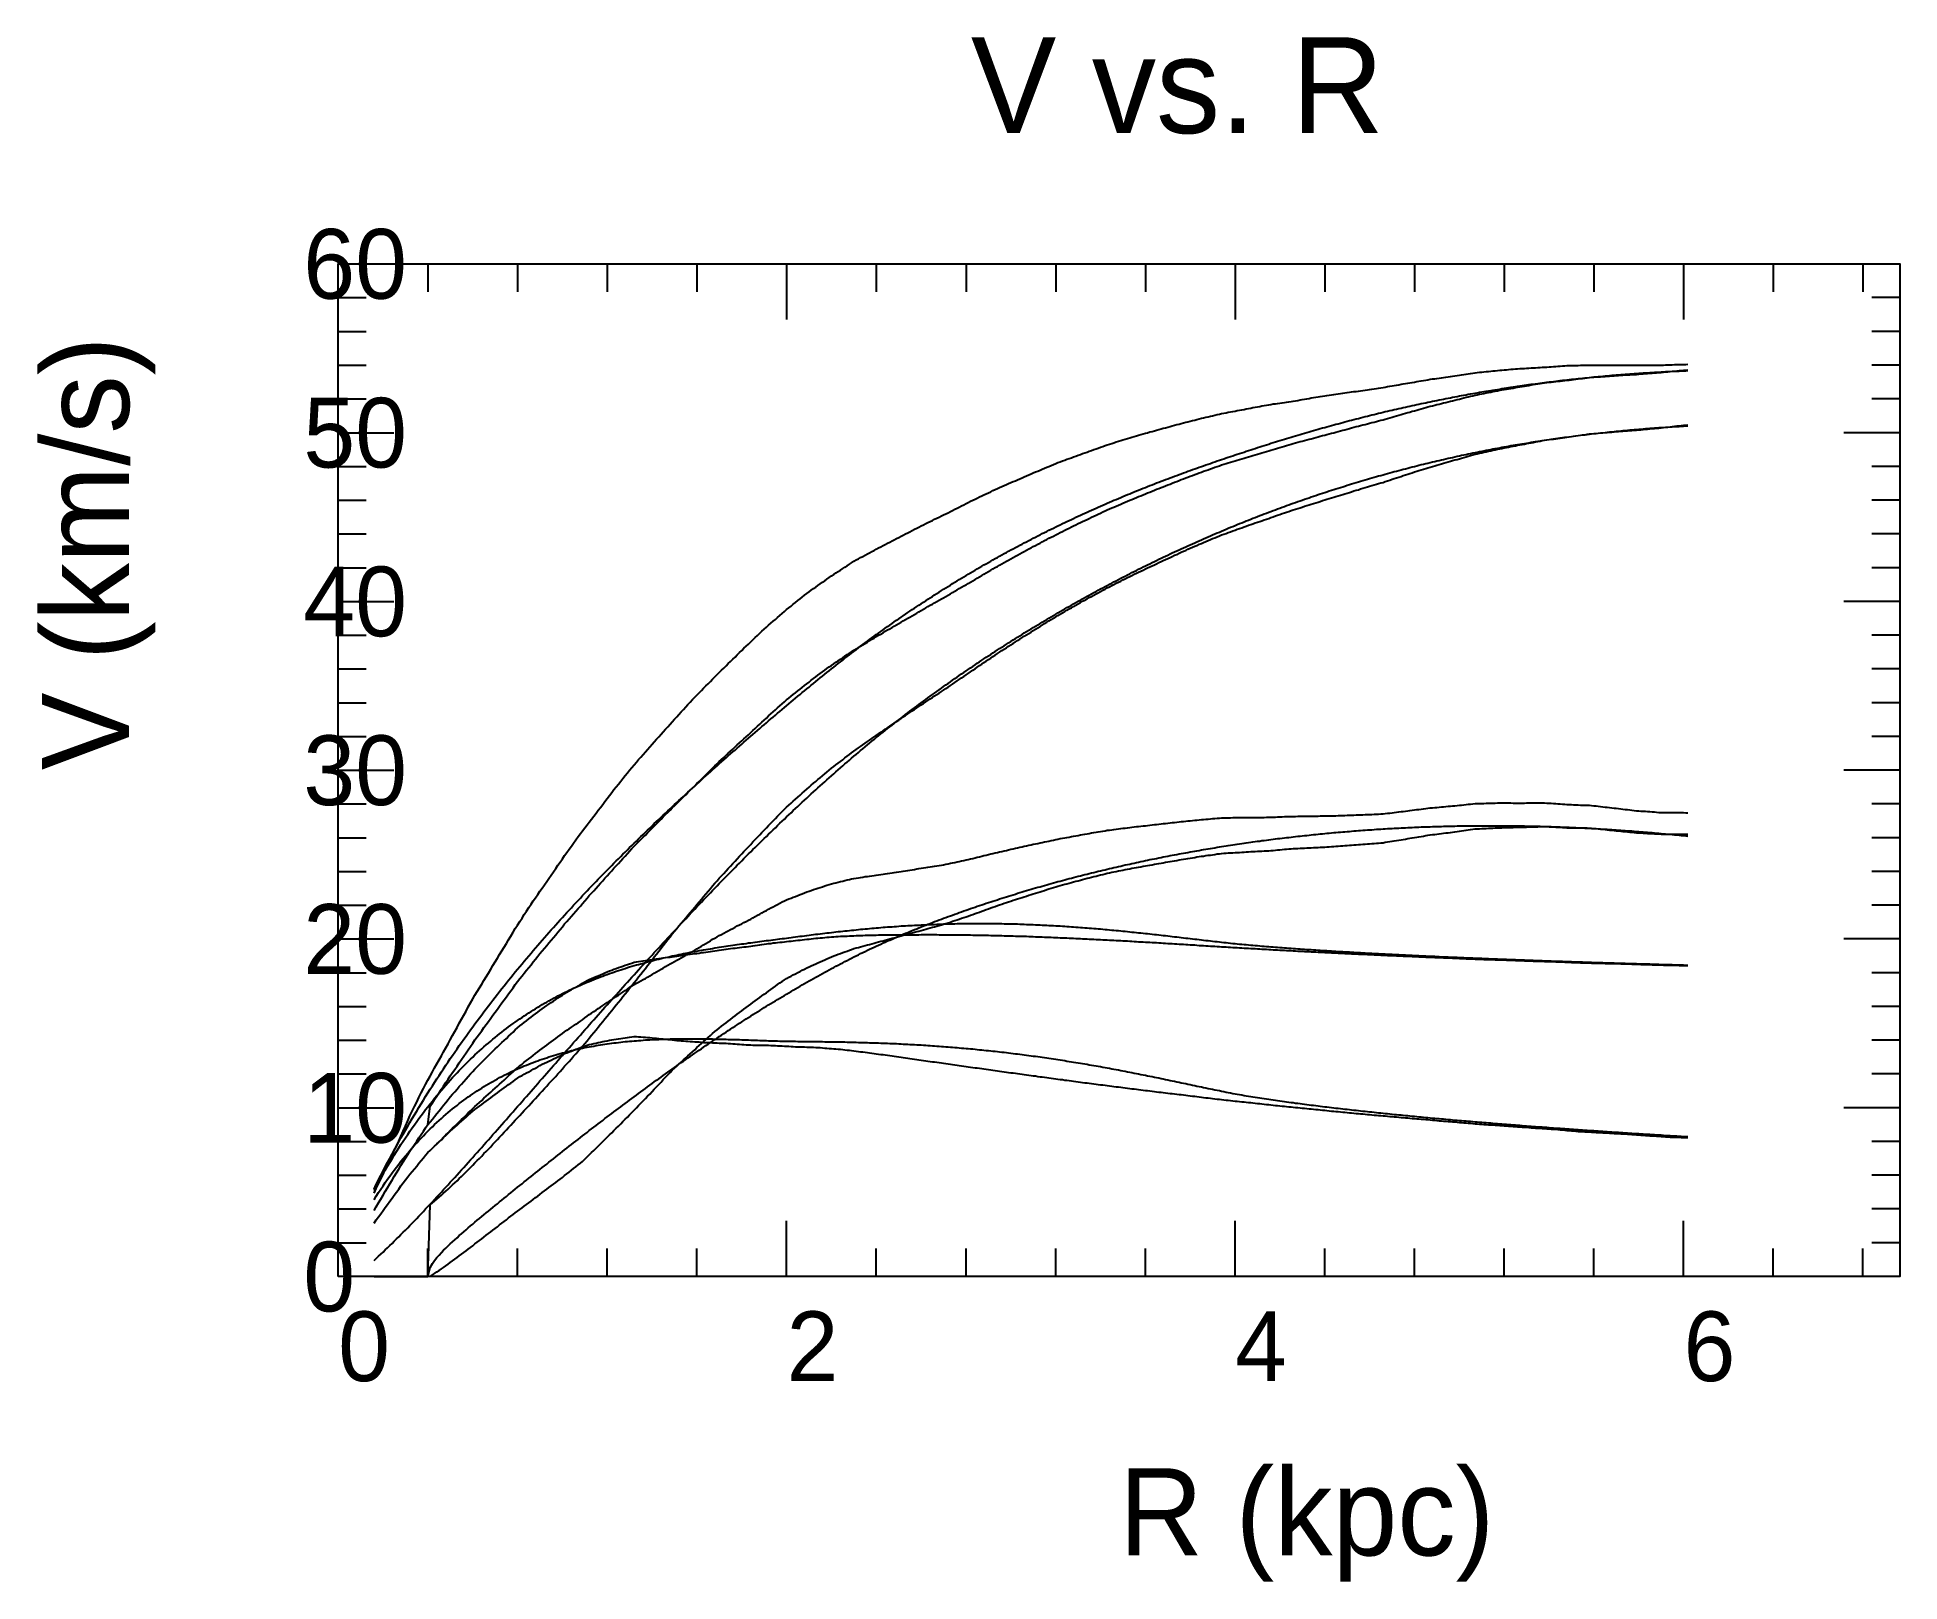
# Model space of a CAD drawing. Extents: x -35 to 179, y -35 to 142.
import ezdxf

# ---------------------------------------------------------------- set-up
doc = ezdxf.new("R2010")
doc.units = 0

msp = doc.modelspace()

# ---------------------------------------------------------------- texts
at = {"color": 0}
for s, height, p in [('V vs. R', 11, (72.6, 131.19)), ('60', 8, (-4, 112.19)), ('50', 8, (-4, 92.82)), ('40', 8, (-4, 73.46)), ('30', 8, (-4, 54.09)), ('20', 8, (-4, 34.73)), ('10', 8, (-4, 15.36)), ('0', 8, (-4, -4)), ('0', 8, (0, -12)), ('2', 8, (51.46, -12)), ('4', 8, (102.92, -12)), ('6', 8, (154.39, -12)), ('R (kpc)', 10, (89.6, -32))]:
    msp.add_text(s, height=height, dxfattribs=at).set_placement(p)
msp.add_text('V (km/s)', height=10, rotation=90, dxfattribs=at).set_placement((-24, 58.09))

# ---------------------------------------------------------------- linework, layer by layer
at = {"color": 0}
for p, q in [((10.29, 116.19), (10.29, 112.99)), ((20.58, 116.19), (20.58, 112.99)), ((30.88, 116.19), (30.88, 112.99)), ((41.17, 116.19), (41.17, 112.99)), ((51.46, 116.19), (51.46, 109.79)), ((61.75, 116.19), (61.75, 112.99)), ((72.05, 116.19), (72.05, 112.99)), ((82.34, 116.19), (82.34, 112.99)), ((92.63, 116.19), (92.63, 112.99)), ((102.92, 116.19), (102.92, 109.79)), ((113.22, 116.19), (113.22, 112.99)), ((123.51, 116.19), (123.51, 112.99)), ((133.8, 116.19), (133.8, 112.99)), ((144.09, 116.19), (144.09, 112.99)), ((154.39, 116.19), (154.39, 109.79)), ((164.68, 116.19), (164.68, 112.99)), ((174.97, 116.19), (174.97, 112.99)), ((0, 112.31), (3.2, 112.31)), ((179.2, 112.31), (176, 112.31)), ((0, 108.44), (3.2, 108.44)), ((179.2, 108.44), (176, 108.44)), ((0, 104.57), (3.2, 104.57)), ((179.2, 104.57), (176, 104.57)), ((0, 100.7), (3.2, 100.7)), ((179.2, 100.7), (176, 100.7)), ((0, 96.82), (6.4, 96.82)), ((179.2, 96.82), (172.8, 96.82)), ((0, 92.95), (3.2, 92.95)), ((179.2, 92.95), (176, 92.95)), ((0, 89.08), (3.2, 89.08)), ((179.2, 89.08), (176, 89.08)), ((0, 85.2), (3.2, 85.2)), ((179.2, 85.2), (176, 85.2)), ((0, 81.33), (3.2, 81.33)), ((179.2, 81.33), (176, 81.33)), ((0, 77.46), (6.4, 77.46)), ((179.2, 77.46), (172.8, 77.46)), ((0, 73.59), (3.2, 73.59)), ((179.2, 73.59), (176, 73.59)), ((0, 69.71), (3.2, 69.71)), ((179.2, 69.71), (176, 69.71)), ((0, 65.84), (3.2, 65.84)), ((179.2, 65.84), (176, 65.84)), ((0, 61.97), (3.2, 61.97)), ((179.2, 61.97), (176, 61.97)), ((0, 58.09), (6.4, 58.09)), ((179.2, 58.09), (172.8, 58.09)), ((0, 54.22), (3.2, 54.22)), ((179.2, 54.22), (176, 54.22)), ((0, 50.35), (3.2, 50.35)), ((179.2, 50.35), (176, 50.35)), ((0, 46.47), (3.2, 46.47)), ((179.2, 46.47), (176, 46.47)), ((0, 42.6), (3.2, 42.6)), ((179.2, 42.6), (176, 42.6)), ((0, 38.73), (6.4, 38.73)), ((179.2, 38.73), (172.8, 38.73)), ((0, 34.86), (3.2, 34.86)), ((179.2, 34.86), (176, 34.86)), ((0, 30.98), (3.2, 30.98)), ((179.2, 30.98), (176, 30.98)), ((0, 27.11), (3.2, 27.11)), ((179.2, 27.11), (176, 27.11)), ((0, 23.24), (3.2, 23.24)), ((179.2, 23.24), (176, 23.24)), ((0, 19.36), (6.4, 19.36)), ((179.2, 19.36), (172.8, 19.36)), ((0, 15.49), (3.2, 15.49)), ((179.2, 15.49), (176, 15.49)), ((0, 11.62), (3.2, 11.62)), ((179.2, 11.62), (176, 11.62)), ((0, 7.75), (3.2, 7.75)), ((179.2, 7.75), (176, 7.75)), ((51.46, 0), (51.46, 6.4)), ((102.92, 0), (102.92, 6.4)), ((154.39, 0), (154.39, 6.4)), ((0, 3.87), (3.2, 3.87)), ((10.29, 0), (10.29, 3.2)), ((20.58, 0), (20.58, 3.2)), ((30.88, 0), (30.88, 3.2)), ((41.17, 0), (41.17, 3.2)), ((61.75, 0), (61.75, 3.2)), ((72.05, 0), (72.05, 3.2)), ((82.34, 0), (82.34, 3.2)), ((92.63, 0), (92.63, 3.2)), ((113.22, 0), (113.22, 3.2)), ((123.51, 0), (123.51, 3.2)), ((133.8, 0), (133.8, 3.2)), ((144.09, 0), (144.09, 3.2)), ((164.68, 0), (164.68, 3.2)), ((174.97, 0), (174.97, 3.2)), ((179.2, 3.87), (176, 3.87))]:
    msp.add_line(p, q, dxfattribs=at)
msp.add_lwpolyline([(0, 0), (0, 116.19), (179.2, 116.19), (179.2, 0)], close=True, dxfattribs=at)
at = {"color": 6}
for points in [[(4.12, 9.55), (4.37, 10.09), (4.63, 10.63), (4.89, 11.18), (5.15, 11.72), (5.4, 12.27), (5.66, 12.81), (5.92, 13.36), (6.18, 13.9), (6.43, 14.45), (6.69, 14.99), (6.95, 15.54), (7.2, 16.08), (7.46, 16.69), (7.72, 17.27), (7.98, 17.86), (8.23, 18.44), (8.49, 18.98), (8.75, 19.5), (9.01, 20.02), (9.26, 20.55), (9.52, 21.07), (9.78, 21.56), (10.04, 22.04), (10.29, 22.52), (10.55, 23), (10.81, 23.48), (11.06, 23.95), (11.32, 24.41), (11.58, 24.87), (11.84, 25.32), (12.09, 25.78), (12.35, 26.24), (12.61, 26.69), (12.87, 27.17), (13.12, 27.64), (13.38, 28.11), (13.64, 28.59), (13.89, 29.06), (14.15, 29.53), (14.41, 29.99), (14.67, 30.46), (14.92, 30.93), (15.18, 31.4), (15.44, 31.86), (15.7, 32.28), (15.95, 32.7), (16.21, 33.13), (16.47, 33.55), (16.73, 33.98), (16.98, 34.4), (17.24, 34.82), (17.5, 35.25), (17.75, 35.67), (18.01, 36.09), (18.27, 36.51), (18.53, 36.94), (18.78, 37.36), (19.04, 37.79), (19.3, 38.22), (19.56, 38.64), (19.81, 39.07), (20.07, 39.5), (20.33, 39.93), (20.58, 40.33), (20.84, 40.73), (21.1, 41.13), (21.36, 41.53), (21.61, 41.93), (21.87, 42.33), (22.13, 42.72), (22.39, 43.09), (22.64, 43.46), (22.9, 43.83), (23.16, 44.2), (23.42, 44.57), (23.67, 44.94), (23.93, 45.31), (24.19, 45.68), (24.44, 46.06), (24.7, 46.43), (24.96, 46.8), (25.22, 47.18), (25.47, 47.55), (25.73, 47.93), (25.99, 48.29), (26.25, 48.65), (26.5, 49.02), (26.76, 49.38), (27.02, 49.74), (27.28, 50.11), (27.53, 50.47), (27.79, 50.82), (28.05, 51.15), (28.3, 51.48), (28.56, 51.82), (28.82, 52.15), (29.08, 52.48), (29.33, 52.82), (29.59, 53.15), (29.85, 53.49), (30.11, 53.83), (30.36, 54.17), (30.62, 54.51), (30.88, 54.85), (31.13, 55.19), (31.39, 55.53), (31.65, 55.87), (31.91, 56.19), (32.16, 56.51), (32.42, 56.83), (32.68, 57.15), (32.94, 57.47), (33.19, 57.79), (33.45, 58.1), (33.71, 58.42), (33.97, 58.72), (34.22, 59.02), (34.48, 59.31), (34.74, 59.6), (34.99, 59.9), (35.25, 60.19), (35.51, 60.48), (35.77, 60.78), (36.02, 61.07), (36.28, 61.36), (36.54, 61.64), (36.8, 61.93), (37.05, 62.22), (37.31, 62.51), (37.57, 62.79), (37.82, 63.08), (38.08, 63.37), (38.34, 63.66), (38.6, 63.94), (38.85, 64.22), (39.11, 64.5), (39.37, 64.79), (39.63, 65.07), (39.88, 65.35), (40.14, 65.63), (40.4, 65.91), (40.66, 66.2), (40.91, 66.46), (41.17, 66.72), (41.43, 66.98), (41.68, 67.24), (41.94, 67.5), (42.2, 67.76), (42.46, 68.02), (42.71, 68.28), (42.97, 68.54), (43.23, 68.8), (43.49, 69.06), (43.74, 69.31), (44, 69.56), (44.26, 69.81), (44.51, 70.07), (44.77, 70.32), (45.03, 70.57), (45.29, 70.83), (45.54, 71.08), (45.8, 71.33), (46.06, 71.58), (46.32, 71.83), (46.57, 72.08), (46.83, 72.32), (47.09, 72.57), (47.35, 72.82), (47.6, 73.06), (47.86, 73.31), (48.12, 73.56), (48.37, 73.8), (48.63, 74.05), (48.89, 74.28), (49.15, 74.5), (49.4, 74.73), (49.66, 74.95), (49.92, 75.18), (50.18, 75.4), (50.43, 75.63), (50.69, 75.86), (50.95, 76.08), (51.2, 76.31), (51.46, 76.52), (51.72, 76.72), (51.98, 76.93), (52.23, 77.14), (52.49, 77.34), (52.75, 77.55), (53.01, 77.75), (53.26, 77.96), (53.52, 78.16), (53.78, 78.37), (54.04, 78.57), (54.29, 78.75), (54.55, 78.93), (54.81, 79.11), (55.06, 79.29), (55.32, 79.47), (55.58, 79.65), (55.84, 79.84), (56.09, 80.02), (56.35, 80.2), (56.61, 80.38), (56.87, 80.55), (57.12, 80.72), (57.38, 80.89), (57.64, 81.06), (57.9, 81.23), (58.15, 81.4), (58.41, 81.56), (58.67, 81.73), (58.92, 81.9), (59.18, 82.07), (59.44, 82.22), (59.7, 82.35), (59.95, 82.49), (60.21, 82.63), (60.47, 82.77), (60.73, 82.91), (60.98, 83.05), (61.24, 83.18), (61.5, 83.32), (61.75, 83.46), (62.01, 83.6), (62.27, 83.73), (62.53, 83.86), (62.78, 84), (63.04, 84.13), (63.3, 84.27), (63.56, 84.4), (63.81, 84.53), (64.07, 84.67), (64.33, 84.8), (64.59, 84.94), (64.84, 85.07), (65.1, 85.2), (65.36, 85.33), (65.61, 85.46), (65.87, 85.59), (66.13, 85.73), (66.39, 85.86), (66.64, 85.99), (66.9, 86.12), (67.16, 86.25), (67.42, 86.38), (67.67, 86.51), (67.93, 86.63), (68.19, 86.76), (68.44, 86.88), (68.7, 87.01), (68.96, 87.13), (69.22, 87.26), (69.47, 87.38), (69.73, 87.51), (69.99, 87.64), (70.25, 87.77), (70.5, 87.9), (70.76, 88.03), (71.02, 88.16), (71.28, 88.29), (71.53, 88.42), (71.79, 88.55), (72.05, 88.69), (72.3, 88.82), (72.56, 88.95), (72.82, 89.07), (73.08, 89.19), (73.33, 89.31), (73.59, 89.44), (73.85, 89.56), (74.11, 89.68), (74.36, 89.81), (74.62, 89.93), (74.88, 90.05), (75.13, 90.18), (75.39, 90.29), (75.65, 90.4), (75.91, 90.52), (76.16, 90.63), (76.42, 90.74), (76.68, 90.86), (76.94, 90.97), (77.19, 91.09), (77.45, 91.2), (77.71, 91.31), (77.97, 91.42), (78.22, 91.53), (78.48, 91.64), (78.74, 91.76), (78.99, 91.87), (79.25, 91.98), (79.51, 92.09), (79.77, 92.2), (80.02, 92.31), (80.28, 92.42), (80.54, 92.53), (80.8, 92.63), (81.05, 92.74), (81.31, 92.85), (81.57, 92.95), (81.83, 93.06), (82.08, 93.16), (82.34, 93.27), (82.6, 93.38), (82.85, 93.48), (83.11, 93.59), (83.37, 93.68), (83.63, 93.77), (83.88, 93.86), (84.14, 93.95), (84.4, 94.05), (84.66, 94.14), (84.91, 94.23), (85.17, 94.32), (85.43, 94.42), (85.68, 94.51), (85.94, 94.6), (86.2, 94.69), (86.46, 94.78), (86.71, 94.88), (86.97, 94.97), (87.23, 95.06), (87.49, 95.15), (87.74, 95.24), (88, 95.33), (88.26, 95.42), (88.52, 95.51), (88.77, 95.59), (89.03, 95.67), (89.29, 95.75), (89.54, 95.83), (89.8, 95.91), (90.06, 95.99), (90.32, 96.07), (90.57, 96.15), (90.83, 96.23), (91.09, 96.31), (91.35, 96.38), (91.6, 96.46), (91.86, 96.53), (92.12, 96.6), (92.37, 96.68), (92.63, 96.75), (92.89, 96.82), (93.15, 96.9), (93.4, 96.97), (93.66, 97.04), (93.92, 97.11), (94.18, 97.18), (94.43, 97.25), (94.69, 97.32), (94.95, 97.39), (95.21, 97.46), (95.46, 97.53), (95.72, 97.6), (95.98, 97.67), (96.23, 97.74), (96.49, 97.81), (96.75, 97.88), (97.01, 97.94), (97.26, 98.01), (97.52, 98.07), (97.78, 98.14), (98.04, 98.21), (98.29, 98.27), (98.55, 98.34), (98.81, 98.4), (99.06, 98.47), (99.32, 98.53), (99.58, 98.59), (99.84, 98.65), (100.09, 98.71), (100.35, 98.77), (100.61, 98.83), (100.87, 98.89), (101.12, 98.95), (101.38, 99.01), (101.64, 99.06), (101.9, 99.11), (102.15, 99.16), (102.41, 99.21), (102.67, 99.26), (102.92, 99.3), (103.18, 99.35), (103.44, 99.4), (103.7, 99.45), (103.95, 99.49), (104.21, 99.54), (104.47, 99.59), (104.73, 99.64), (104.98, 99.69), (105.24, 99.74), (105.5, 99.79), (105.76, 99.84), (106.01, 99.89), (106.27, 99.93), (106.53, 99.98), (106.78, 100.03), (107.04, 100.07), (107.3, 100.11), (107.56, 100.14), (107.81, 100.18), (108.07, 100.22), (108.33, 100.26), (108.59, 100.29), (108.84, 100.33), (109.1, 100.37), (109.36, 100.4), (109.61, 100.45), (109.87, 100.49), (110.13, 100.53), (110.39, 100.58), (110.64, 100.62), (110.9, 100.66), (111.16, 100.71), (111.42, 100.75), (111.67, 100.8), (111.93, 100.84), (112.19, 100.88), (112.45, 100.92), (112.7, 100.96), (112.96, 101), (113.22, 101.04), (113.47, 101.08), (113.73, 101.12), (113.99, 101.16), (114.25, 101.2), (114.5, 101.23), (114.76, 101.27), (115.02, 101.31), (115.28, 101.35), (115.53, 101.38), (115.79, 101.42), (116.05, 101.45), (116.3, 101.49), (116.56, 101.53), (116.82, 101.56), (117.08, 101.6), (117.33, 101.63), (117.59, 101.67), (117.85, 101.71), (118.11, 101.75), (118.36, 101.79), (118.62, 101.83), (118.88, 101.86), (119.14, 101.9), (119.39, 101.94), (119.65, 101.98), (119.91, 102.02), (120.16, 102.06), (120.42, 102.1), (120.68, 102.15), (120.94, 102.19), (121.19, 102.23), (121.45, 102.28), (121.71, 102.32), (121.97, 102.37), (122.22, 102.41), (122.48, 102.45), (122.74, 102.5), (122.99, 102.54), (123.25, 102.59), (123.51, 102.63), (123.77, 102.68), (124.02, 102.72), (124.28, 102.77), (124.54, 102.81), (124.8, 102.85), (125.05, 102.9), (125.31, 102.94), (125.57, 102.98), (125.83, 103.01), (126.08, 103.05), (126.34, 103.08), (126.6, 103.12), (126.85, 103.15), (127.11, 103.19), (127.37, 103.22), (127.63, 103.26), (127.88, 103.29), (128.14, 103.33), (128.4, 103.37), (128.66, 103.41), (128.91, 103.45), (129.17, 103.49), (129.43, 103.54), (129.69, 103.58), (129.94, 103.62), (130.2, 103.66), (130.46, 103.7), (130.71, 103.73), (130.97, 103.75), (131.23, 103.78), (131.49, 103.8), (131.74, 103.83), (132, 103.85), (132.26, 103.88), (132.52, 103.91), (132.77, 103.93), (133.03, 103.96), (133.29, 103.98), (133.54, 104), (133.8, 104.02), (134.06, 104.04), (134.32, 104.06), (134.57, 104.09), (134.83, 104.11), (135.09, 104.13), (135.35, 104.15), (135.6, 104.17), (135.86, 104.19), (136.12, 104.2), (136.38, 104.22), (136.63, 104.23), (136.89, 104.25), (137.15, 104.26), (137.4, 104.27), (137.66, 104.29), (137.92, 104.3), (138.18, 104.32), (138.43, 104.33), (138.69, 104.35), (138.95, 104.37), (139.21, 104.38), (139.46, 104.4), (139.72, 104.42), (139.98, 104.44), (140.23, 104.46), (140.49, 104.47), (140.75, 104.49), (141.01, 104.51), (141.26, 104.52), (141.52, 104.52), (141.78, 104.53), (142.04, 104.54), (142.29, 104.54), (142.55, 104.55), (142.81, 104.55), (143.07, 104.56), (143.32, 104.56), (143.58, 104.57), (143.84, 104.57), (144.09, 104.57), (144.35, 104.57), (144.61, 104.57), (144.87, 104.57), (145.12, 104.57), (145.38, 104.57), (145.64, 104.57), (145.9, 104.57), (146.15, 104.57), (146.41, 104.57), (146.67, 104.57), (146.92, 104.57), (147.18, 104.57), (147.44, 104.57), (147.7, 104.57), (147.95, 104.57), (148.21, 104.57), (148.47, 104.57), (148.73, 104.57), (148.98, 104.57), (149.24, 104.57), (149.5, 104.57), (149.76, 104.57), (150.01, 104.57), (150.27, 104.57), (150.53, 104.57), (150.78, 104.57), (151.04, 104.57), (151.3, 104.57), (151.56, 104.57), (151.81, 104.58), (152.07, 104.58), (152.33, 104.59), (152.59, 104.6), (152.84, 104.61), (153.1, 104.62), (153.36, 104.63), (153.61, 104.64), (153.87, 104.64), (154.13, 104.65), (154.39, 104.66), (154.64, 104.66), (154.9, 104.67)], [(10.55, 0), (10.55, 0), (10.81, 0.18), (11.06, 0.35), (11.32, 0.53), (11.58, 0.7), (11.84, 0.87), (12.09, 1.05), (12.35, 1.24), (12.61, 1.43), (12.87, 1.62), (13.12, 1.81), (13.38, 2), (13.64, 2.19), (13.89, 2.38), (14.15, 2.57), (14.41, 2.76), (14.67, 2.95), (14.92, 3.15), (15.18, 3.34), (15.44, 3.54), (15.7, 3.74), (15.95, 3.94), (16.21, 4.14), (16.47, 4.33), (16.73, 4.53), (16.98, 4.73), (17.24, 4.93), (17.5, 5.12), (17.75, 5.32), (18.01, 5.52), (18.27, 5.72), (18.53, 5.92), (18.78, 6.12), (19.04, 6.32), (19.3, 6.52), (19.56, 6.72), (19.81, 6.91), (20.07, 7.11), (20.33, 7.31), (20.58, 7.5), (20.84, 7.69), (21.1, 7.89), (21.36, 8.08), (21.61, 8.27), (21.87, 8.47), (22.13, 8.66), (22.39, 8.85), (22.64, 9.05), (22.9, 9.24), (23.16, 9.43), (23.42, 9.63), (23.67, 9.82), (23.93, 10.02), (24.19, 10.21), (24.44, 10.4), (24.7, 10.6), (24.96, 10.79), (25.22, 10.98), (25.47, 11.18), (25.73, 11.38), (25.99, 11.59), (26.25, 11.79), (26.5, 11.99), (26.76, 12.19), (27.02, 12.39), (27.28, 12.6), (27.53, 12.8), (27.79, 13), (28.05, 13.2), (28.3, 13.47), (28.56, 13.72), (28.82, 13.97), (29.08, 14.22), (29.33, 14.47), (29.59, 14.72), (29.85, 14.97), (30.11, 15.22), (30.36, 15.48), (30.62, 15.73), (30.88, 15.98), (31.13, 16.24), (31.39, 16.5), (31.65, 16.76), (31.91, 17.01), (32.16, 17.27), (32.42, 17.53), (32.68, 17.78), (32.94, 18.04), (33.19, 18.3), (33.45, 18.56), (33.71, 18.83), (33.97, 19.09), (34.22, 19.36), (34.48, 19.62), (34.74, 19.89), (34.99, 20.15), (35.25, 20.41), (35.51, 20.68), (35.77, 20.94), (36.02, 21.22), (36.28, 21.49), (36.54, 21.77), (36.8, 22.04), (37.05, 22.31), (37.31, 22.59), (37.57, 22.86), (37.82, 23.13), (38.08, 23.41), (38.34, 23.66), (38.6, 23.9), (38.85, 24.13), (39.11, 24.37), (39.37, 24.61), (39.63, 24.85), (39.88, 25.08), (40.14, 25.32), (40.4, 25.56), (40.66, 25.79), (40.91, 26.03), (41.17, 26.26), (41.43, 26.49), (41.68, 26.72), (41.94, 26.95), (42.2, 27.18), (42.46, 27.41), (42.71, 27.64), (42.97, 27.87), (43.23, 28.1), (43.49, 28.31), (43.74, 28.51), (44, 28.71), (44.26, 28.91), (44.51, 29.11), (44.77, 29.31), (45.03, 29.51), (45.29, 29.71), (45.54, 29.91), (45.8, 30.1), (46.06, 30.3), (46.32, 30.49), (46.57, 30.68), (46.83, 30.87), (47.09, 31.06), (47.35, 31.25), (47.6, 31.44), (47.86, 31.63), (48.12, 31.82), (48.37, 32.01), (48.63, 32.2), (48.89, 32.39), (49.15, 32.57), (49.4, 32.76), (49.66, 32.94), (49.92, 33.13), (50.18, 33.31), (50.43, 33.5), (50.69, 33.68), (50.95, 33.87), (51.2, 34.05), (51.46, 34.2), (51.72, 34.33), (51.98, 34.47), (52.23, 34.6), (52.49, 34.74), (52.75, 34.87), (53.01, 35.01), (53.26, 35.14), (53.52, 35.28), (53.78, 35.41), (54.04, 35.54), (54.29, 35.65), (54.55, 35.77), (54.81, 35.88), (55.06, 36), (55.32, 36.11), (55.58, 36.23), (55.84, 36.34), (56.09, 36.46), (56.35, 36.57), (56.61, 36.69), (56.87, 36.78), (57.12, 36.87), (57.38, 36.97), (57.64, 37.06), (57.9, 37.16), (58.15, 37.25), (58.41, 37.35), (58.67, 37.44), (58.92, 37.54), (59.18, 37.63), (59.44, 37.7), (59.7, 37.77), (59.95, 37.84), (60.21, 37.91), (60.47, 37.98), (60.73, 38.04), (60.98, 38.11), (61.24, 38.18), (61.5, 38.25), (61.75, 38.32), (62.01, 38.39), (62.27, 38.46), (62.53, 38.53), (62.78, 38.6), (63.04, 38.67), (63.3, 38.74), (63.56, 38.81), (63.81, 38.87), (64.07, 38.94), (64.33, 39.01), (64.59, 39.08), (64.84, 39.15), (65.1, 39.22), (65.36, 39.29), (65.61, 39.36), (65.87, 39.43), (66.13, 39.5), (66.39, 39.57), (66.64, 39.64), (66.9, 39.71), (67.16, 39.78), (67.42, 39.86), (67.67, 39.93), (67.93, 40), (68.19, 40.07), (68.44, 40.14), (68.7, 40.21), (68.96, 40.28), (69.22, 40.36), (69.47, 40.43), (69.73, 40.5), (69.99, 40.58), (70.25, 40.67), (70.5, 40.76), (70.76, 40.84), (71.02, 40.93), (71.28, 41.01), (71.53, 41.1), (71.79, 41.19), (72.05, 41.27), (72.3, 41.36), (72.56, 41.45), (72.82, 41.54), (73.08, 41.64), (73.33, 41.73), (73.59, 41.82), (73.85, 41.92), (74.11, 42.01), (74.36, 42.1), (74.62, 42.2), (74.88, 42.29), (75.13, 42.39), (75.39, 42.47), (75.65, 42.56), (75.91, 42.64), (76.16, 42.73), (76.42, 42.82), (76.68, 42.91), (76.94, 42.99), (77.19, 43.08), (77.45, 43.17), (77.71, 43.26), (77.97, 43.34), (78.22, 43.42), (78.48, 43.5), (78.74, 43.58), (78.99, 43.66), (79.25, 43.75), (79.51, 43.83), (79.77, 43.91), (80.02, 43.99), (80.28, 44.07), (80.54, 44.15), (80.8, 44.23), (81.05, 44.31), (81.31, 44.39), (81.57, 44.47), (81.83, 44.55), (82.08, 44.62), (82.34, 44.7), (82.6, 44.78), (82.85, 44.86), (83.11, 44.93), (83.37, 45), (83.63, 45.07), (83.88, 45.14), (84.14, 45.21), (84.4, 45.28), (84.66, 45.35), (84.91, 45.42), (85.17, 45.49), (85.43, 45.56), (85.68, 45.63), (85.94, 45.69), (86.2, 45.75), (86.46, 45.82), (86.71, 45.88), (86.97, 45.95), (87.23, 46.01), (87.49, 46.08), (87.74, 46.14), (88, 46.21), (88.26, 46.27), (88.52, 46.32), (88.77, 46.38), (89.03, 46.43), (89.29, 46.48), (89.54, 46.53), (89.8, 46.58), (90.06, 46.64), (90.32, 46.69), (90.57, 46.74), (90.83, 46.79), (91.09, 46.84), (91.35, 46.88), (91.6, 46.93), (91.86, 46.98), (92.12, 47.02), (92.37, 47.07), (92.63, 47.11), (92.89, 47.16), (93.15, 47.21), (93.4, 47.25), (93.66, 47.3), (93.92, 47.34), (94.18, 47.39), (94.43, 47.43), (94.69, 47.48), (94.95, 47.53), (95.21, 47.57), (95.46, 47.62), (95.72, 47.66), (95.98, 47.71), (96.23, 47.75), (96.49, 47.8), (96.75, 47.84), (97.01, 47.88), (97.26, 47.92), (97.52, 47.97), (97.78, 48.01), (98.04, 48.05), (98.29, 48.09), (98.55, 48.14), (98.81, 48.18), (99.06, 48.22), (99.32, 48.25), (99.58, 48.29), (99.84, 48.33), (100.09, 48.36), (100.35, 48.4), (100.61, 48.44), (100.87, 48.48), (101.12, 48.51), (101.38, 48.55), (101.64, 48.57), (101.9, 48.58), (102.15, 48.6), (102.41, 48.61), (102.67, 48.63), (102.92, 48.64), (103.18, 48.66), (103.44, 48.67), (103.7, 48.69), (103.95, 48.7), (104.21, 48.72), (104.47, 48.73), (104.73, 48.75), (104.98, 48.76), (105.24, 48.77), (105.5, 48.79), (105.76, 48.8), (106.01, 48.82), (106.27, 48.83), (106.53, 48.84), (106.78, 48.86), (107.04, 48.88), (107.3, 48.9), (107.56, 48.93), (107.81, 48.95), (108.07, 48.97), (108.33, 48.99), (108.59, 49.02), (108.84, 49.04), (109.1, 49.06), (109.36, 49.08), (109.61, 49.1), (109.87, 49.11), (110.13, 49.12), (110.39, 49.13), (110.64, 49.15), (110.9, 49.16), (111.16, 49.17), (111.42, 49.18), (111.67, 49.2), (111.93, 49.21), (112.19, 49.22), (112.45, 49.24), (112.7, 49.25), (112.96, 49.27), (113.22, 49.28), (113.47, 49.3), (113.73, 49.31), (113.99, 49.33), (114.25, 49.34), (114.5, 49.36), (114.76, 49.38), (115.02, 49.4), (115.28, 49.42), (115.53, 49.44), (115.79, 49.46), (116.05, 49.48), (116.3, 49.5), (116.56, 49.52), (116.82, 49.54), (117.08, 49.56), (117.33, 49.58), (117.59, 49.6), (117.85, 49.62), (118.11, 49.64), (118.36, 49.66), (118.62, 49.68), (118.88, 49.7), (119.14, 49.72), (119.39, 49.74), (119.65, 49.76), (119.91, 49.78), (120.16, 49.82), (120.42, 49.86), (120.68, 49.9), (120.94, 49.95), (121.19, 49.99), (121.45, 50.03), (121.71, 50.07), (121.97, 50.11), (122.22, 50.15), (122.48, 50.2), (122.74, 50.24), (122.99, 50.28), (123.25, 50.33), (123.51, 50.37), (123.77, 50.41), (124.02, 50.46), (124.28, 50.5), (124.54, 50.54), (124.8, 50.59), (125.05, 50.63), (125.31, 50.67), (125.57, 50.7), (125.83, 50.73), (126.08, 50.76), (126.34, 50.8), (126.6, 50.83), (126.85, 50.86), (127.11, 50.89), (127.37, 50.92), (127.63, 50.96), (127.88, 50.99), (128.14, 51.03), (128.4, 51.06), (128.66, 51.1), (128.91, 51.13), (129.17, 51.17), (129.43, 51.21), (129.69, 51.24), (129.94, 51.28), (130.2, 51.31), (130.46, 51.35), (130.71, 51.37), (130.97, 51.38), (131.23, 51.39), (131.49, 51.41), (131.74, 51.42), (132, 51.43), (132.26, 51.45), (132.52, 51.46), (132.77, 51.48), (133.03, 51.49), (133.29, 51.5), (133.54, 51.5), (133.8, 51.51), (134.06, 51.51), (134.32, 51.52), (134.57, 51.52), (134.83, 51.53), (135.09, 51.54), (135.35, 51.54), (135.6, 51.55), (135.86, 51.55), (136.12, 51.56), (136.38, 51.57), (136.63, 51.58), (136.89, 51.59), (137.15, 51.6), (137.4, 51.6), (137.66, 51.61), (137.92, 51.62), (138.18, 51.63), (138.43, 51.64), (138.69, 51.62), (138.95, 51.61), (139.21, 51.59), (139.46, 51.58), (139.72, 51.56), (139.98, 51.55), (140.23, 51.54), (140.49, 51.52), (140.75, 51.51), (141.01, 51.5), (141.26, 51.49), (141.52, 51.49), (141.78, 51.49), (142.04, 51.48), (142.29, 51.48), (142.55, 51.48), (142.81, 51.47), (143.07, 51.47), (143.32, 51.47), (143.58, 51.46), (143.84, 51.44), (144.09, 51.42), (144.35, 51.39), (144.61, 51.36), (144.87, 51.34), (145.12, 51.31), (145.38, 51.28), (145.64, 51.26), (145.9, 51.23), (146.15, 51.2), (146.41, 51.18), (146.67, 51.15), (146.92, 51.13), (147.18, 51.1), (147.44, 51.07), (147.7, 51.05), (147.95, 51.02), (148.21, 50.99), (148.47, 50.97), (148.73, 50.94), (148.98, 50.91), (149.24, 50.9), (149.5, 50.89), (149.76, 50.87), (150.01, 50.86), (150.27, 50.84), (150.53, 50.83), (150.78, 50.82), (151.04, 50.8), (151.3, 50.79), (151.56, 50.78), (151.81, 50.77), (152.07, 50.77), (152.33, 50.77), (152.59, 50.77), (152.84, 50.77), (153.1, 50.77), (153.36, 50.77), (153.61, 50.77), (153.87, 50.77), (154.13, 50.77), (154.39, 50.77), (154.64, 50.77), (154.9, 50.77)]]:
    msp.add_lwpolyline(points, dxfattribs=at)
at = {"color": 4}
for points in [[(4.12, 7.56), (4.37, 8), (4.63, 8.44), (4.89, 8.88), (5.15, 9.32), (5.4, 9.75), (5.66, 10.19), (5.92, 10.62), (6.18, 11.05), (6.43, 11.48), (6.69, 11.9), (6.95, 12.33), (7.2, 12.75), (7.46, 13.17), (7.72, 13.59), (7.98, 14.01), (8.23, 14.39), (8.49, 14.78), (8.75, 15.16), (9.01, 15.54), (9.26, 15.92), (9.52, 16.3), (9.78, 16.68), (10.04, 17.06), (10.29, 17.43), (10.55, 19.56), (10.81, 19.94), (11.06, 20.32), (11.32, 20.71), (11.58, 21.09), (11.84, 21.48), (12.09, 21.86), (12.35, 22.25), (12.61, 22.64), (12.87, 23.03), (13.12, 23.4), (13.38, 23.77), (13.64, 24.15), (13.89, 24.52), (14.15, 24.9), (14.41, 25.28), (14.67, 25.65), (14.92, 26.03), (15.18, 26.41), (15.44, 26.78), (15.7, 27.14), (15.95, 27.5), (16.21, 27.85), (16.47, 28.21), (16.73, 28.56), (16.98, 28.92), (17.24, 29.27), (17.5, 29.63), (17.75, 29.98), (18.01, 30.34), (18.27, 30.69), (18.53, 31.04), (18.78, 31.39), (19.04, 31.74), (19.3, 32.09), (19.56, 32.44), (19.81, 32.79), (20.07, 33.14), (20.33, 33.49), (20.58, 33.84), (20.84, 34.19), (21.1, 34.5), (21.36, 34.82), (21.61, 35.14), (21.87, 35.46), (22.13, 35.78), (22.39, 36.1), (22.64, 36.42), (22.9, 36.74), (23.16, 37.06), (23.42, 37.38), (23.67, 37.68), (23.93, 37.99), (24.19, 38.3), (24.44, 38.6), (24.7, 38.91), (24.96, 39.22), (25.22, 39.53), (25.47, 39.83), (25.73, 40.14), (25.99, 40.45), (26.25, 40.75), (26.5, 41.04), (26.76, 41.33), (27.02, 41.62), (27.28, 41.91), (27.53, 42.21), (27.79, 42.5), (28.05, 42.79), (28.3, 43.1), (28.56, 43.41), (28.82, 43.72), (29.08, 43.99), (29.33, 44.27), (29.59, 44.56), (29.85, 44.84), (30.11, 45.13), (30.36, 45.41), (30.62, 45.7), (30.88, 45.99), (31.13, 46.27), (31.39, 46.56), (31.65, 46.84), (31.91, 47.12), (32.16, 47.4), (32.42, 47.68), (32.68, 47.96), (32.94, 48.24), (33.19, 48.53), (33.45, 48.81), (33.71, 49.1), (33.97, 49.38), (34.22, 49.64), (34.48, 49.89), (34.74, 50.14), (34.99, 50.4), (35.25, 50.65), (35.51, 50.91), (35.77, 51.17), (36.02, 51.43), (36.28, 51.69), (36.54, 51.95), (36.8, 52.21), (37.05, 52.47), (37.31, 52.74), (37.57, 53), (37.82, 53.26), (38.08, 53.52), (38.34, 53.78), (38.6, 54.02), (38.85, 54.27), (39.11, 54.52), (39.37, 54.77), (39.63, 55.03), (39.88, 55.28), (40.14, 55.54), (40.4, 55.79), (40.66, 56.05), (40.91, 56.3), (41.17, 56.55), (41.43, 56.8), (41.68, 57.06), (41.94, 57.31), (42.2, 57.57), (42.46, 57.82), (42.71, 58.08), (42.97, 58.34), (43.23, 58.59), (43.49, 58.84), (43.74, 59.08), (44, 59.32), (44.26, 59.56), (44.51, 59.81), (44.77, 60.04), (45.03, 60.28), (45.29, 60.52), (45.54, 60.76), (45.8, 61), (46.06, 61.24), (46.32, 61.47), (46.57, 61.7), (46.83, 61.94), (47.09, 62.17), (47.35, 62.41), (47.6, 62.65), (47.86, 62.89), (48.12, 63.13), (48.37, 63.37), (48.63, 63.61), (48.89, 63.84), (49.15, 64.08), (49.4, 64.32), (49.66, 64.55), (49.92, 64.79), (50.18, 65.02), (50.43, 65.25), (50.69, 65.48), (50.95, 65.72), (51.2, 65.95), (51.46, 66.16), (51.72, 66.36), (51.98, 66.57), (52.23, 66.78), (52.49, 66.98), (52.75, 67.19), (53.01, 67.39), (53.26, 67.6), (53.52, 67.81), (53.78, 68.01), (54.04, 68.21), (54.29, 68.41), (54.55, 68.6), (54.81, 68.8), (55.06, 68.99), (55.32, 69.18), (55.58, 69.37), (55.84, 69.56), (56.09, 69.75), (56.35, 69.94), (56.61, 70.12), (56.87, 70.3), (57.12, 70.48), (57.38, 70.65), (57.64, 70.83), (57.9, 71), (58.15, 71.18), (58.41, 71.35), (58.67, 71.52), (58.92, 71.69), (59.18, 71.86), (59.44, 72.02), (59.7, 72.18), (59.95, 72.33), (60.21, 72.49), (60.47, 72.65), (60.73, 72.8), (60.98, 72.96), (61.24, 73.11), (61.5, 73.26), (61.75, 73.42), (62.01, 73.57), (62.27, 73.72), (62.53, 73.87), (62.78, 74.03), (63.04, 74.18), (63.3, 74.33), (63.56, 74.48), (63.81, 74.63), (64.07, 74.78), (64.33, 74.93), (64.59, 75.08), (64.84, 75.23), (65.1, 75.38), (65.36, 75.53), (65.61, 75.67), (65.87, 75.82), (66.13, 75.97), (66.39, 76.12), (66.64, 76.27), (66.9, 76.42), (67.16, 76.56), (67.42, 76.71), (67.67, 76.86), (67.93, 77.01), (68.19, 77.15), (68.44, 77.3), (68.7, 77.45), (68.96, 77.59), (69.22, 77.74), (69.47, 77.88), (69.73, 78.02), (69.99, 78.18), (70.25, 78.33), (70.5, 78.48), (70.76, 78.63), (71.02, 78.78), (71.28, 78.93), (71.53, 79.08), (71.79, 79.23), (72.05, 79.38), (72.3, 79.53), (72.56, 79.68), (72.82, 79.83), (73.08, 79.99), (73.33, 80.14), (73.59, 80.29), (73.85, 80.44), (74.11, 80.59), (74.36, 80.74), (74.62, 80.89), (74.88, 81.04), (75.13, 81.19), (75.39, 81.34), (75.65, 81.48), (75.91, 81.63), (76.16, 81.77), (76.42, 81.92), (76.68, 82.06), (76.94, 82.21), (77.19, 82.35), (77.45, 82.49), (77.71, 82.64), (77.97, 82.78), (78.22, 82.92), (78.48, 83.06), (78.74, 83.2), (78.99, 83.34), (79.25, 83.48), (79.51, 83.61), (79.77, 83.75), (80.02, 83.89), (80.28, 84.03), (80.54, 84.16), (80.8, 84.29), (81.05, 84.43), (81.31, 84.56), (81.57, 84.7), (81.83, 84.83), (82.08, 84.96), (82.34, 85.1), (82.6, 85.23), (82.85, 85.36), (83.11, 85.49), (83.37, 85.62), (83.63, 85.75), (83.88, 85.88), (84.14, 86), (84.4, 86.13), (84.66, 86.25), (84.91, 86.38), (85.17, 86.5), (85.43, 86.63), (85.68, 86.75), (85.94, 86.87), (86.2, 86.99), (86.46, 87.11), (86.71, 87.23), (86.97, 87.35), (87.23, 87.47), (87.49, 87.6), (87.74, 87.72), (88, 87.84), (88.26, 87.95), (88.52, 88.07), (88.77, 88.18), (89.03, 88.29), (89.29, 88.4), (89.54, 88.51), (89.8, 88.62), (90.06, 88.73), (90.32, 88.84), (90.57, 88.95), (90.83, 89.06), (91.09, 89.17), (91.35, 89.27), (91.6, 89.38), (91.86, 89.48), (92.12, 89.59), (92.37, 89.69), (92.63, 89.8), (92.89, 89.9), (93.15, 90.01), (93.4, 90.11), (93.66, 90.21), (93.92, 90.32), (94.18, 90.42), (94.43, 90.52), (94.69, 90.62), (94.95, 90.73), (95.21, 90.83), (95.46, 90.93), (95.72, 91.03), (95.98, 91.13), (96.23, 91.23), (96.49, 91.33), (96.75, 91.43), (97.01, 91.53), (97.26, 91.62), (97.52, 91.72), (97.78, 91.82), (98.04, 91.91), (98.29, 92.01), (98.55, 92.11), (98.81, 92.2), (99.06, 92.3), (99.32, 92.39), (99.58, 92.48), (99.84, 92.57), (100.09, 92.66), (100.35, 92.76), (100.61, 92.85), (100.87, 92.94), (101.12, 93.03), (101.38, 93.12), (101.64, 93.2), (101.9, 93.28), (102.15, 93.36), (102.41, 93.44), (102.67, 93.52), (102.92, 93.6), (103.18, 93.67), (103.44, 93.75), (103.7, 93.83), (103.95, 93.91), (104.21, 93.98), (104.47, 94.06), (104.73, 94.13), (104.98, 94.21), (105.24, 94.29), (105.5, 94.36), (105.76, 94.44), (106.01, 94.51), (106.27, 94.58), (106.53, 94.66), (106.78, 94.73), (107.04, 94.81), (107.3, 94.89), (107.56, 94.97), (107.81, 95.04), (108.07, 95.12), (108.33, 95.2), (108.59, 95.28), (108.84, 95.35), (109.1, 95.43), (109.36, 95.51), (109.61, 95.58), (109.87, 95.65), (110.13, 95.72), (110.39, 95.79), (110.64, 95.86), (110.9, 95.93), (111.16, 96), (111.42, 96.07), (111.67, 96.13), (111.93, 96.2), (112.19, 96.27), (112.45, 96.34), (112.7, 96.41), (112.96, 96.48), (113.22, 96.55), (113.47, 96.62), (113.73, 96.68), (113.99, 96.75), (114.25, 96.82), (114.5, 96.89), (114.76, 96.96), (115.02, 97.03), (115.28, 97.09), (115.53, 97.16), (115.79, 97.23), (116.05, 97.3), (116.3, 97.37), (116.56, 97.44), (116.82, 97.51), (117.08, 97.57), (117.33, 97.64), (117.59, 97.71), (117.85, 97.77), (118.11, 97.84), (118.36, 97.91), (118.62, 97.97), (118.88, 98.04), (119.14, 98.11), (119.39, 98.17), (119.65, 98.24), (119.91, 98.3), (120.16, 98.38), (120.42, 98.45), (120.68, 98.53), (120.94, 98.6), (121.19, 98.68), (121.45, 98.75), (121.71, 98.83), (121.97, 98.9), (122.22, 98.97), (122.48, 99.05), (122.74, 99.12), (122.99, 99.19), (123.25, 99.27), (123.51, 99.34), (123.77, 99.41), (124.02, 99.49), (124.28, 99.56), (124.54, 99.63), (124.8, 99.7), (125.05, 99.78), (125.31, 99.85), (125.57, 99.91), (125.83, 99.98), (126.08, 100.04), (126.34, 100.1), (126.6, 100.17), (126.85, 100.23), (127.11, 100.3), (127.37, 100.36), (127.63, 100.42), (127.88, 100.49), (128.14, 100.55), (128.4, 100.62), (128.66, 100.68), (128.91, 100.75), (129.17, 100.81), (129.43, 100.88), (129.69, 100.94), (129.94, 101), (130.2, 101.06), (130.46, 101.13), (130.71, 101.18), (130.97, 101.23), (131.23, 101.28), (131.49, 101.33), (131.74, 101.38), (132, 101.43), (132.26, 101.48), (132.52, 101.53), (132.77, 101.58), (133.03, 101.63), (133.29, 101.68), (133.54, 101.72), (133.8, 101.77), (134.06, 101.81), (134.32, 101.86), (134.57, 101.9), (134.83, 101.94), (135.09, 101.99), (135.35, 102.03), (135.6, 102.07), (135.86, 102.11), (136.12, 102.16), (136.38, 102.2), (136.63, 102.25), (136.89, 102.29), (137.15, 102.33), (137.4, 102.37), (137.66, 102.42), (137.92, 102.46), (138.18, 102.5), (138.43, 102.54), (138.69, 102.57), (138.95, 102.6), (139.21, 102.63), (139.46, 102.66), (139.72, 102.69), (139.98, 102.72), (140.23, 102.74), (140.49, 102.77), (140.75, 102.8), (141.01, 102.83), (141.26, 102.86), (141.52, 102.89), (141.78, 102.92), (142.04, 102.96), (142.29, 102.99), (142.55, 103.02), (142.81, 103.05), (143.07, 103.08), (143.32, 103.11), (143.58, 103.15), (143.84, 103.17), (144.09, 103.19), (144.35, 103.21), (144.61, 103.23), (144.87, 103.24), (145.12, 103.26), (145.38, 103.28), (145.64, 103.3), (145.9, 103.32), (146.15, 103.34), (146.41, 103.35), (146.67, 103.37), (146.92, 103.39), (147.18, 103.41), (147.44, 103.42), (147.7, 103.44), (147.95, 103.45), (148.21, 103.47), (148.47, 103.48), (148.73, 103.5), (148.98, 103.51), (149.24, 103.54), (149.5, 103.56), (149.76, 103.58), (150.01, 103.6), (150.27, 103.62), (150.53, 103.64), (150.78, 103.65), (151.04, 103.67), (151.3, 103.69), (151.56, 103.71), (151.81, 103.74), (152.07, 103.76), (152.33, 103.79), (152.59, 103.81), (152.84, 103.83), (153.1, 103.86), (153.36, 103.89), (153.61, 103.91), (153.87, 103.94), (154.13, 103.96), (154.39, 103.99), (154.64, 104.01), (154.9, 104.04)], [(4.12, 0), (4.37, 0), (4.63, 0), (4.89, 0), (5.15, 0), (5.4, 0), (5.66, 0), (5.92, 0), (6.18, 0), (6.43, 0), (6.69, 0), (6.95, 0), (7.2, 0), (7.46, 0), (7.72, 0), (7.98, 0), (8.23, 0), (8.49, 0), (8.75, 0), (9.01, 0), (9.26, 0), (9.52, 0), (9.78, 0), (10.04, 0), (10.29, 0), (10.55, 8.23), (10.81, 8.45), (11.06, 8.66), (11.32, 8.88), (11.58, 9.1), (11.84, 9.33), (12.09, 9.56), (12.35, 9.79), (12.61, 10.03), (12.87, 10.26), (13.12, 10.51), (13.38, 10.75), (13.64, 11), (13.89, 11.24), (14.15, 11.49), (14.41, 11.74), (14.67, 12), (14.92, 12.25), (15.18, 12.51), (15.44, 12.77), (15.7, 13.04), (15.95, 13.3), (16.21, 13.56), (16.47, 13.83), (16.73, 14.1), (16.98, 14.36), (17.24, 14.63), (17.5, 14.9), (17.75, 15.18), (18.01, 15.45), (18.27, 15.72), (18.53, 16), (18.78, 16.27), (19.04, 16.55), (19.3, 16.82), (19.56, 17.1), (19.81, 17.38), (20.07, 17.66), (20.33, 17.93), (20.58, 18.21), (20.84, 18.49), (21.1, 18.77), (21.36, 19.04), (21.61, 19.32), (21.87, 19.6), (22.13, 19.88), (22.39, 20.16), (22.64, 20.44), (22.9, 20.72), (23.16, 21), (23.42, 21.28), (23.67, 21.56), (23.93, 21.85), (24.19, 22.13), (24.44, 22.41), (24.7, 22.69), (24.96, 22.97), (25.22, 23.26), (25.47, 23.54), (25.73, 23.83), (25.99, 24.12), (26.25, 24.4), (26.5, 24.69), (26.76, 24.98), (27.02, 25.27), (27.28, 25.55), (27.53, 25.84), (27.79, 26.13), (28.05, 26.42), (28.3, 26.74), (28.56, 27.05), (28.82, 27.36), (29.08, 27.68), (29.33, 27.99), (29.59, 28.31), (29.85, 28.62), (30.11, 28.94), (30.36, 29.25), (30.62, 29.57), (30.88, 29.88), (31.13, 30.2), (31.39, 30.52), (31.65, 30.84), (31.91, 31.16), (32.16, 31.48), (32.42, 31.8), (32.68, 32.12), (32.94, 32.44), (33.19, 32.76), (33.45, 33.09), (33.71, 33.41), (33.97, 33.74), (34.22, 34.06), (34.48, 34.39), (34.74, 34.71), (34.99, 35.04), (35.25, 35.36), (35.51, 35.69), (35.77, 36.01), (36.02, 36.34), (36.28, 36.67), (36.54, 37), (36.8, 37.34), (37.05, 37.67), (37.31, 38), (37.57, 38.33), (37.82, 38.66), (38.08, 38.99), (38.34, 39.31), (38.6, 39.62), (38.85, 39.93), (39.11, 40.24), (39.37, 40.54), (39.63, 40.85), (39.88, 41.16), (40.14, 41.47), (40.4, 41.78), (40.66, 42.09), (40.91, 42.39), (41.17, 42.7), (41.43, 43), (41.68, 43.3), (41.94, 43.61), (42.2, 43.91), (42.46, 44.21), (42.71, 44.51), (42.97, 44.82), (43.23, 45.12), (43.49, 45.41), (43.74, 45.69), (44, 45.97), (44.26, 46.25), (44.51, 46.54), (44.77, 46.82), (45.03, 47.1), (45.29, 47.38), (45.54, 47.66), (45.8, 47.94), (46.06, 48.22), (46.32, 48.49), (46.57, 48.76), (46.83, 49.04), (47.09, 49.31), (47.35, 49.58), (47.6, 49.86), (47.86, 50.13), (48.12, 50.4), (48.37, 50.67), (48.63, 50.94), (48.89, 51.21), (49.15, 51.48), (49.4, 51.75), (49.66, 52.01), (49.92, 52.28), (50.18, 52.55), (50.43, 52.81), (50.69, 53.08), (50.95, 53.34), (51.2, 53.61), (51.46, 53.85), (51.72, 54.08), (51.98, 54.31), (52.23, 54.55), (52.49, 54.78), (52.75, 55.01), (53.01, 55.24), (53.26, 55.47), (53.52, 55.7), (53.78, 55.93), (54.04, 56.15), (54.29, 56.37), (54.55, 56.59), (54.81, 56.8), (55.06, 57.02), (55.32, 57.23), (55.58, 57.45), (55.84, 57.66), (56.09, 57.88), (56.35, 58.09), (56.61, 58.31), (56.87, 58.5), (57.12, 58.7), (57.38, 58.9), (57.64, 59.1), (57.9, 59.3), (58.15, 59.5), (58.41, 59.7), (58.67, 59.9), (58.92, 60.09), (59.18, 60.29), (59.44, 60.47), (59.7, 60.65), (59.95, 60.83), (60.21, 61.01), (60.47, 61.19), (60.73, 61.37), (60.98, 61.55), (61.24, 61.73), (61.5, 61.91), (61.75, 62.09), (62.01, 62.27), (62.27, 62.44), (62.53, 62.62), (62.78, 62.8), (63.04, 62.97), (63.3, 63.15), (63.56, 63.32), (63.81, 63.5), (64.07, 63.67), (64.33, 63.85), (64.59, 64.02), (64.84, 64.2), (65.1, 64.37), (65.36, 64.55), (65.61, 64.72), (65.87, 64.89), (66.13, 65.06), (66.39, 65.24), (66.64, 65.41), (66.9, 65.58), (67.16, 65.75), (67.42, 65.92), (67.67, 66.09), (67.93, 66.27), (68.19, 66.44), (68.44, 66.61), (68.7, 66.78), (68.96, 66.95), (69.22, 67.11), (69.47, 67.28), (69.73, 67.45), (69.99, 67.63), (70.25, 67.8), (70.5, 67.98), (70.76, 68.16), (71.02, 68.33), (71.28, 68.51), (71.53, 68.68), (71.79, 68.86), (72.05, 69.03), (72.3, 69.2), (72.56, 69.38), (72.82, 69.56), (73.08, 69.73), (73.33, 69.91), (73.59, 70.09), (73.85, 70.26), (74.11, 70.44), (74.36, 70.61), (74.62, 70.79), (74.88, 70.96), (75.13, 71.14), (75.39, 71.31), (75.65, 71.48), (75.91, 71.64), (76.16, 71.81), (76.42, 71.98), (76.68, 72.15), (76.94, 72.32), (77.19, 72.49), (77.45, 72.65), (77.71, 72.82), (77.97, 72.98), (78.22, 73.14), (78.48, 73.31), (78.74, 73.47), (78.99, 73.63), (79.25, 73.79), (79.51, 73.95), (79.77, 74.11), (80.02, 74.27), (80.28, 74.43), (80.54, 74.59), (80.8, 74.75), (81.05, 74.91), (81.31, 75.06), (81.57, 75.22), (81.83, 75.38), (82.08, 75.53), (82.34, 75.69), (82.6, 75.84), (82.85, 76), (83.11, 76.15), (83.37, 76.3), (83.63, 76.44), (83.88, 76.59), (84.14, 76.74), (84.4, 76.88), (84.66, 77.03), (84.91, 77.18), (85.17, 77.32), (85.43, 77.47), (85.68, 77.61), (85.94, 77.76), (86.2, 77.9), (86.46, 78.04), (86.71, 78.18), (86.97, 78.32), (87.23, 78.46), (87.49, 78.6), (87.74, 78.74), (88, 78.88), (88.26, 79.02), (88.52, 79.15), (88.77, 79.28), (89.03, 79.41), (89.29, 79.54), (89.54, 79.67), (89.8, 79.8), (90.06, 79.93), (90.32, 80.06), (90.57, 80.19), (90.83, 80.32), (91.09, 80.44), (91.35, 80.57), (91.6, 80.69), (91.86, 80.82), (92.12, 80.94), (92.37, 81.06), (92.63, 81.18), (92.89, 81.31), (93.15, 81.43), (93.4, 81.55), (93.66, 81.67), (93.92, 81.79), (94.18, 81.91), (94.43, 82.03), (94.69, 82.15), (94.95, 82.27), (95.21, 82.39), (95.46, 82.51), (95.72, 82.63), (95.98, 82.75), (96.23, 82.86), (96.49, 82.98), (96.75, 83.1), (97.01, 83.21), (97.26, 83.32), (97.52, 83.44), (97.78, 83.55), (98.04, 83.67), (98.29, 83.78), (98.55, 83.89), (98.81, 84.01), (99.06, 84.12), (99.32, 84.22), (99.58, 84.33), (99.84, 84.44), (100.09, 84.55), (100.35, 84.66), (100.61, 84.77), (100.87, 84.87), (101.12, 84.98), (101.38, 85.09), (101.64, 85.18), (101.9, 85.27), (102.15, 85.37), (102.41, 85.46), (102.67, 85.55), (102.92, 85.64), (103.18, 85.74), (103.44, 85.83), (103.7, 85.92), (103.95, 86.01), (104.21, 86.1), (104.47, 86.19), (104.73, 86.28), (104.98, 86.37), (105.24, 86.46), (105.5, 86.54), (105.76, 86.63), (106.01, 86.72), (106.27, 86.81), (106.53, 86.89), (106.78, 86.98), (107.04, 87.07), (107.3, 87.16), (107.56, 87.26), (107.81, 87.35), (108.07, 87.44), (108.33, 87.53), (108.59, 87.61), (108.84, 87.7), (109.1, 87.79), (109.36, 87.88), (109.61, 87.96), (109.87, 88.05), (110.13, 88.13), (110.39, 88.21), (110.64, 88.29), (110.9, 88.37), (111.16, 88.45), (111.42, 88.53), (111.67, 88.62), (111.93, 88.7), (112.19, 88.78), (112.45, 88.86), (112.7, 88.94), (112.96, 89.02), (113.22, 89.1), (113.47, 89.18), (113.73, 89.26), (113.99, 89.33), (114.25, 89.41), (114.5, 89.49), (114.76, 89.57), (115.02, 89.65), (115.28, 89.73), (115.53, 89.81), (115.79, 89.89), (116.05, 89.97), (116.3, 90.05), (116.56, 90.13), (116.82, 90.21), (117.08, 90.28), (117.33, 90.36), (117.59, 90.44), (117.85, 90.52), (118.11, 90.59), (118.36, 90.67), (118.62, 90.75), (118.88, 90.82), (119.14, 90.9), (119.39, 90.97), (119.65, 91.05), (119.91, 91.12), (120.16, 91.21), (120.42, 91.3), (120.68, 91.38), (120.94, 91.47), (121.19, 91.55), (121.45, 91.64), (121.71, 91.72), (121.97, 91.8), (122.22, 91.89), (122.48, 91.97), (122.74, 92.06), (122.99, 92.14), (123.25, 92.22), (123.51, 92.31), (123.77, 92.39), (124.02, 92.47), (124.28, 92.55), (124.54, 92.64), (124.8, 92.72), (125.05, 92.8), (125.31, 92.88), (125.57, 92.95), (125.83, 93.03), (126.08, 93.1), (126.34, 93.18), (126.6, 93.25), (126.85, 93.32), (127.11, 93.39), (127.37, 93.47), (127.63, 93.54), (127.88, 93.61), (128.14, 93.69), (128.4, 93.76), (128.66, 93.83), (128.91, 93.91), (129.17, 93.98), (129.43, 94.05), (129.69, 94.12), (129.94, 94.19), (130.2, 94.27), (130.46, 94.34), (130.71, 94.4), (130.97, 94.46), (131.23, 94.51), (131.49, 94.57), (131.74, 94.63), (132, 94.69), (132.26, 94.74), (132.52, 94.8), (132.77, 94.86), (133.03, 94.91), (133.29, 94.97), (133.54, 95.02), (133.8, 95.07), (134.06, 95.12), (134.32, 95.17), (134.57, 95.22), (134.83, 95.27), (135.09, 95.32), (135.35, 95.37), (135.6, 95.42), (135.86, 95.47), (136.12, 95.52), (136.38, 95.57), (136.63, 95.62), (136.89, 95.66), (137.15, 95.71), (137.4, 95.76), (137.66, 95.81), (137.92, 95.86), (138.18, 95.91), (138.43, 95.95), (138.69, 95.99), (138.95, 96.02), (139.21, 96.06), (139.46, 96.09), (139.72, 96.13), (139.98, 96.16), (140.23, 96.19), (140.49, 96.23), (140.75, 96.26), (141.01, 96.29), (141.26, 96.33), (141.52, 96.37), (141.78, 96.41), (142.04, 96.45), (142.29, 96.48), (142.55, 96.52), (142.81, 96.56), (143.07, 96.59), (143.32, 96.63), (143.58, 96.67), (143.84, 96.69), (144.09, 96.72), (144.35, 96.74), (144.61, 96.76), (144.87, 96.79), (145.12, 96.81), (145.38, 96.83), (145.64, 96.85), (145.9, 96.87), (146.15, 96.89), (146.41, 96.92), (146.67, 96.94), (146.92, 96.96), (147.18, 96.98), (147.44, 97), (147.7, 97.02), (147.95, 97.04), (148.21, 97.06), (148.47, 97.07), (148.73, 97.09), (148.98, 97.11), (149.24, 97.14), (149.5, 97.16), (149.76, 97.19), (150.01, 97.21), (150.27, 97.24), (150.53, 97.26), (150.78, 97.28), (151.04, 97.31), (151.3, 97.33), (151.56, 97.35), (151.81, 97.38), (152.07, 97.41), (152.33, 97.44), (152.59, 97.47), (152.84, 97.5), (153.1, 97.53), (153.36, 97.56), (153.61, 97.59), (153.87, 97.61), (154.13, 97.64), (154.39, 97.67), (154.64, 97.7), (154.9, 97.72)], [(4.12, 7.56), (4.37, 8), (4.63, 8.44), (4.89, 8.88), (5.15, 9.32), (5.4, 9.75), (5.66, 10.19), (5.92, 10.62), (6.18, 11.05), (6.43, 11.48), (6.69, 11.9), (6.95, 12.33), (7.2, 12.75), (7.46, 13.17), (7.72, 13.59), (7.98, 14.01), (8.23, 14.39), (8.49, 14.78), (8.75, 15.16), (9.01, 15.54), (9.26, 15.92), (9.52, 16.3), (9.78, 16.68), (10.04, 17.06), (10.29, 17.43), (10.55, 17.74), (10.81, 18.06), (11.06, 18.38), (11.32, 18.71), (11.58, 19.03), (11.84, 19.34), (12.09, 19.66), (12.35, 19.98), (12.61, 20.3), (12.87, 20.61), (13.12, 20.91), (13.38, 21.2), (13.64, 21.5), (13.89, 21.79), (14.15, 22.09), (14.41, 22.38), (14.67, 22.67), (14.92, 22.96), (15.18, 23.25), (15.44, 23.54), (15.7, 23.81), (15.95, 24.07), (16.21, 24.33), (16.47, 24.58), (16.73, 24.84), (16.98, 25.1), (17.24, 25.35), (17.5, 25.61), (17.75, 25.86), (18.01, 26.11), (18.27, 26.36), (18.53, 26.6), (18.78, 26.85), (19.04, 27.09), (19.3, 27.33), (19.56, 27.57), (19.81, 27.81), (20.07, 28.05), (20.33, 28.29), (20.58, 28.52), (20.84, 28.76), (21.1, 28.95), (21.36, 29.15), (21.61, 29.35), (21.87, 29.55), (22.13, 29.75), (22.39, 29.94), (22.64, 30.14), (22.9, 30.34), (23.16, 30.53), (23.42, 30.72), (23.67, 30.9), (23.93, 31.08), (24.19, 31.26), (24.44, 31.43), (24.7, 31.61), (24.96, 31.78), (25.22, 31.96), (25.47, 32.13), (25.73, 32.3), (25.99, 32.48), (26.25, 32.63), (26.5, 32.78), (26.76, 32.93), (27.02, 33.08), (27.28, 33.22), (27.53, 33.37), (27.79, 33.52), (28.05, 33.66), (28.3, 33.81), (28.56, 33.95), (28.82, 34.09), (29.08, 34.19), (29.33, 34.3), (29.59, 34.41), (29.85, 34.52), (30.11, 34.63), (30.36, 34.74), (30.62, 34.84), (30.88, 34.95), (31.13, 35.06), (31.39, 35.16), (31.65, 35.25), (31.91, 35.34), (32.16, 35.44), (32.42, 35.53), (32.68, 35.62), (32.94, 35.71), (33.19, 35.8), (33.45, 35.89), (33.71, 35.97), (33.97, 36.06), (34.22, 36.11), (34.48, 36.15), (34.74, 36.19), (34.99, 36.23), (35.25, 36.27), (35.51, 36.31), (35.77, 36.35), (36.02, 36.39), (36.28, 36.43), (36.54, 36.47), (36.8, 36.5), (37.05, 36.53), (37.31, 36.57), (37.57, 36.6), (37.82, 36.63), (38.08, 36.66), (38.34, 36.7), (38.6, 36.73), (38.85, 36.76), (39.11, 36.79), (39.37, 36.82), (39.63, 36.86), (39.88, 36.9), (40.14, 36.94), (40.4, 36.97), (40.66, 37.01), (40.91, 37.05), (41.17, 37.08), (41.43, 37.12), (41.68, 37.16), (41.94, 37.19), (42.2, 37.23), (42.46, 37.27), (42.71, 37.31), (42.97, 37.34), (43.23, 37.38), (43.49, 37.42), (43.74, 37.46), (44, 37.49), (44.26, 37.53), (44.51, 37.57), (44.77, 37.6), (45.03, 37.63), (45.29, 37.66), (45.54, 37.69), (45.8, 37.72), (46.06, 37.75), (46.32, 37.78), (46.57, 37.81), (46.83, 37.84), (47.09, 37.87), (47.35, 37.9), (47.6, 37.94), (47.86, 37.98), (48.12, 38.01), (48.37, 38.05), (48.63, 38.09), (48.89, 38.12), (49.15, 38.16), (49.4, 38.2), (49.66, 38.23), (49.92, 38.27), (50.18, 38.29), (50.43, 38.32), (50.69, 38.35), (50.95, 38.38), (51.2, 38.41), (51.46, 38.44), (51.72, 38.46), (51.98, 38.49), (52.23, 38.52), (52.49, 38.55), (52.75, 38.58), (53.01, 38.61), (53.26, 38.64), (53.52, 38.67), (53.78, 38.7), (54.04, 38.72), (54.29, 38.75), (54.55, 38.78), (54.81, 38.81), (55.06, 38.84), (55.32, 38.86), (55.58, 38.88), (55.84, 38.9), (56.09, 38.92), (56.35, 38.94), (56.61, 38.96), (56.87, 38.98), (57.12, 39), (57.38, 39.02), (57.64, 39.04), (57.9, 39.05), (58.15, 39.06), (58.41, 39.07), (58.67, 39.08), (58.92, 39.09), (59.18, 39.1), (59.44, 39.11), (59.7, 39.12), (59.95, 39.13), (60.21, 39.14), (60.47, 39.15), (60.73, 39.16), (60.98, 39.16), (61.24, 39.17), (61.5, 39.17), (61.75, 39.18), (62.01, 39.19), (62.27, 39.19), (62.53, 39.2), (62.78, 39.2), (63.04, 39.2), (63.3, 39.21), (63.56, 39.21), (63.81, 39.21), (64.07, 39.21), (64.33, 39.21), (64.59, 39.21), (64.84, 39.22), (65.1, 39.22), (65.36, 39.22), (65.61, 39.22), (65.87, 39.22), (66.13, 39.22), (66.39, 39.22), (66.64, 39.22), (66.9, 39.23), (67.16, 39.23), (67.42, 39.23), (67.67, 39.23), (67.93, 39.23), (68.19, 39.23), (68.44, 39.23), (68.7, 39.23), (68.96, 39.22), (69.22, 39.22), (69.47, 39.22), (69.73, 39.22), (69.99, 39.22), (70.25, 39.21), (70.5, 39.21), (70.76, 39.21), (71.02, 39.2), (71.28, 39.2), (71.53, 39.2), (71.79, 39.2), (72.05, 39.19), (72.3, 39.19), (72.56, 39.19), (72.82, 39.18), (73.08, 39.18), (73.33, 39.18), (73.59, 39.17), (73.85, 39.17), (74.11, 39.16), (74.36, 39.15), (74.62, 39.15), (74.88, 39.14), (75.13, 39.13), (75.39, 39.13), (75.65, 39.12), (75.91, 39.11), (76.16, 39.11), (76.42, 39.1), (76.68, 39.09), (76.94, 39.09), (77.19, 39.08), (77.45, 39.08), (77.71, 39.07), (77.97, 39.06), (78.22, 39.06), (78.48, 39.05), (78.74, 39.04), (78.99, 39.04), (79.25, 39.03), (79.51, 39.02), (79.77, 39), (80.02, 38.99), (80.28, 38.98), (80.54, 38.97), (80.8, 38.96), (81.05, 38.95), (81.31, 38.94), (81.57, 38.93), (81.83, 38.92), (82.08, 38.91), (82.34, 38.9), (82.6, 38.89), (82.85, 38.88), (83.11, 38.87), (83.37, 38.86), (83.63, 38.85), (83.88, 38.84), (84.14, 38.83), (84.4, 38.82), (84.66, 38.8), (84.91, 38.79), (85.17, 38.78), (85.43, 38.76), (85.68, 38.75), (85.94, 38.74), (86.2, 38.72), (86.46, 38.71), (86.71, 38.7), (86.97, 38.68), (87.23, 38.67), (87.49, 38.66), (87.74, 38.65), (88, 38.63), (88.26, 38.62), (88.52, 38.61), (88.77, 38.6), (89.03, 38.58), (89.29, 38.57), (89.54, 38.56), (89.8, 38.54), (90.06, 38.53), (90.32, 38.51), (90.57, 38.5), (90.83, 38.48), (91.09, 38.47), (91.35, 38.45), (91.6, 38.44), (91.86, 38.42), (92.12, 38.41), (92.37, 38.39), (92.63, 38.38), (92.89, 38.36), (93.15, 38.35), (93.4, 38.33), (93.66, 38.32), (93.92, 38.31), (94.18, 38.29), (94.43, 38.27), (94.69, 38.26), (94.95, 38.24), (95.21, 38.23), (95.46, 38.21), (95.72, 38.2), (95.98, 38.18), (96.23, 38.17), (96.49, 38.15), (96.75, 38.14), (97.01, 38.12), (97.26, 38.1), (97.52, 38.09), (97.78, 38.07), (98.04, 38.05), (98.29, 38.04), (98.55, 38.02), (98.81, 38), (99.06, 37.99), (99.32, 37.97), (99.58, 37.95), (99.84, 37.94), (100.09, 37.92), (100.35, 37.9), (100.61, 37.89), (100.87, 37.87), (101.12, 37.86), (101.38, 37.84), (101.64, 37.83), (101.9, 37.81), (102.15, 37.8), (102.41, 37.78), (102.67, 37.77), (102.92, 37.75), (103.18, 37.74), (103.44, 37.72), (103.7, 37.71), (103.95, 37.69), (104.21, 37.68), (104.47, 37.66), (104.73, 37.65), (104.98, 37.63), (105.24, 37.62), (105.5, 37.6), (105.76, 37.59), (106.01, 37.58), (106.27, 37.56), (106.53, 37.55), (106.78, 37.53), (107.04, 37.52), (107.3, 37.5), (107.56, 37.49), (107.81, 37.47), (108.07, 37.46), (108.33, 37.45), (108.59, 37.43), (108.84, 37.42), (109.1, 37.41), (109.36, 37.39), (109.61, 37.38), (109.87, 37.37), (110.13, 37.35), (110.39, 37.34), (110.64, 37.33), (110.9, 37.31), (111.16, 37.3), (111.42, 37.29), (111.67, 37.27), (111.93, 37.26), (112.19, 37.24), (112.45, 37.23), (112.7, 37.22), (112.96, 37.2), (113.22, 37.19), (113.47, 37.18), (113.73, 37.16), (113.99, 37.15), (114.25, 37.14), (114.5, 37.13), (114.76, 37.11), (115.02, 37.1), (115.28, 37.09), (115.53, 37.08), (115.79, 37.07), (116.05, 37.05), (116.3, 37.04), (116.56, 37.03), (116.82, 37.02), (117.08, 37), (117.33, 36.99), (117.59, 36.98), (117.85, 36.97), (118.11, 36.95), (118.36, 36.94), (118.62, 36.93), (118.88, 36.92), (119.14, 36.91), (119.39, 36.9), (119.65, 36.89), (119.91, 36.87), (120.16, 36.86), (120.42, 36.85), (120.68, 36.84), (120.94, 36.83), (121.19, 36.82), (121.45, 36.81), (121.71, 36.8), (121.97, 36.78), (122.22, 36.77), (122.48, 36.76), (122.74, 36.75), (122.99, 36.74), (123.25, 36.73), (123.51, 36.72), (123.77, 36.71), (124.02, 36.7), (124.28, 36.69), (124.54, 36.67), (124.8, 36.66), (125.05, 36.65), (125.31, 36.64), (125.57, 36.63), (125.83, 36.62), (126.08, 36.61), (126.34, 36.6), (126.6, 36.59), (126.85, 36.58), (127.11, 36.57), (127.37, 36.56), (127.63, 36.55), (127.88, 36.54), (128.14, 36.52), (128.4, 36.51), (128.66, 36.5), (128.91, 36.49), (129.17, 36.48), (129.43, 36.47), (129.69, 36.46), (129.94, 36.45), (130.2, 36.44), (130.46, 36.43), (130.71, 36.42), (130.97, 36.41), (131.23, 36.4), (131.49, 36.39), (131.74, 36.38), (132, 36.37), (132.26, 36.37), (132.52, 36.36), (132.77, 36.35), (133.03, 36.34), (133.29, 36.33), (133.54, 36.33), (133.8, 36.32), (134.06, 36.31), (134.32, 36.3), (134.57, 36.29), (134.83, 36.28), (135.09, 36.27), (135.35, 36.26), (135.6, 36.26), (135.86, 36.25), (136.12, 36.24), (136.38, 36.23), (136.63, 36.22), (136.89, 36.21), (137.15, 36.2), (137.4, 36.19), (137.66, 36.19), (137.92, 36.18), (138.18, 36.17), (138.43, 36.16), (138.69, 36.15), (138.95, 36.15), (139.21, 36.14), (139.46, 36.13), (139.72, 36.12), (139.98, 36.11), (140.23, 36.1), (140.49, 36.09), (140.75, 36.08), (141.01, 36.07), (141.26, 36.06), (141.52, 36.05), (141.78, 36.04), (142.04, 36.03), (142.29, 36.02), (142.55, 36.01), (142.81, 36), (143.07, 36), (143.32, 35.99), (143.58, 35.98), (143.84, 35.97), (144.09, 35.97), (144.35, 35.96), (144.61, 35.95), (144.87, 35.94), (145.12, 35.94), (145.38, 35.93), (145.64, 35.93), (145.9, 35.92), (146.15, 35.91), (146.41, 35.91), (146.67, 35.9), (146.92, 35.9), (147.18, 35.89), (147.44, 35.89), (147.7, 35.88), (147.95, 35.87), (148.21, 35.86), (148.47, 35.85), (148.73, 35.84), (148.98, 35.84), (149.24, 35.83), (149.5, 35.82), (149.76, 35.81), (150.01, 35.8), (150.27, 35.8), (150.53, 35.79), (150.78, 35.78), (151.04, 35.77), (151.3, 35.76), (151.56, 35.75), (151.81, 35.75), (152.07, 35.74), (152.33, 35.73), (152.59, 35.72), (152.84, 35.71), (153.1, 35.71), (153.36, 35.71), (153.61, 35.71), (153.87, 35.7), (154.13, 35.7), (154.39, 35.7), (154.64, 35.7), (154.9, 35.69)]]:
    msp.add_lwpolyline(points, dxfattribs=at)
at = {"color": 3}
for points in [[(4.12, 10.04), (4.37, 10.56), (4.63, 11.08), (4.89, 11.58), (5.15, 12.09), (5.4, 12.58), (5.66, 13.07), (5.92, 13.55), (6.18, 14.03), (6.43, 14.51), (6.69, 14.97), (6.95, 15.44), (7.2, 15.9), (7.46, 16.35), (7.72, 16.8), (7.98, 17.25), (8.23, 17.69), (8.49, 18.12), (8.75, 18.56), (9.01, 18.98), (9.26, 19.41), (9.52, 19.83), (9.78, 20.25), (10.04, 20.66), (10.29, 21.07), (10.55, 21.48), (10.81, 21.88), (11.06, 22.28), (11.32, 22.68), (11.58, 23.08), (11.84, 23.47), (12.09, 23.85), (12.35, 24.24), (12.61, 24.62), (12.87, 25), (13.12, 25.38), (13.38, 25.75), (13.64, 26.12), (13.89, 26.49), (14.15, 26.86), (14.41, 27.22), (14.67, 27.58), (14.92, 27.94), (15.18, 28.29), (15.44, 28.65), (15.7, 29), (15.95, 29.34), (16.21, 29.69), (16.47, 30.03), (16.73, 30.38), (16.98, 30.72), (17.24, 31.05), (17.5, 31.39), (17.75, 31.72), (18.01, 32.05), (18.27, 32.38), (18.53, 32.71), (18.78, 33.04), (19.04, 33.36), (19.3, 33.68), (19.56, 34), (19.81, 34.32), (20.07, 34.64), (20.33, 34.95), (20.58, 35.26), (20.84, 35.57), (21.1, 35.88), (21.36, 36.19), (21.61, 36.5), (21.87, 36.8), (22.13, 37.11), (22.39, 37.41), (22.64, 37.71), (22.9, 38.01), (23.16, 38.3), (23.42, 38.6), (23.67, 38.89), (23.93, 39.19), (24.19, 39.48), (24.44, 39.77), (24.7, 40.06), (24.96, 40.34), (25.22, 40.63), (25.47, 40.91), (25.73, 41.2), (25.99, 41.48), (26.25, 41.76), (26.5, 42.04), (26.76, 42.32), (27.02, 42.6), (27.28, 42.88), (27.53, 43.15), (27.79, 43.42), (28.05, 43.7), (28.3, 43.97), (28.56, 44.24), (28.82, 44.51), (29.08, 44.78), (29.33, 45.05), (29.59, 45.32), (29.85, 45.58), (30.11, 45.85), (30.36, 46.11), (30.62, 46.37), (30.88, 46.64), (31.13, 46.9), (31.39, 47.16), (31.65, 47.42), (31.91, 47.68), (32.16, 47.94), (32.42, 48.19), (32.68, 48.45), (32.94, 48.7), (33.19, 48.96), (33.45, 49.21), (33.71, 49.47), (33.97, 49.72), (34.22, 49.97), (34.48, 50.22), (34.74, 50.47), (34.99, 50.72), (35.25, 50.97), (35.51, 51.22), (35.77, 51.46), (36.02, 51.71), (36.28, 51.96), (36.54, 52.2), (36.8, 52.44), (37.05, 52.69), (37.31, 52.93), (37.57, 53.17), (37.82, 53.42), (38.08, 53.66), (38.34, 53.9), (38.6, 54.14), (38.85, 54.38), (39.11, 54.62), (39.37, 54.85), (39.63, 55.09), (39.88, 55.33), (40.14, 55.57), (40.4, 55.8), (40.66, 56.04), (40.91, 56.27), (41.17, 56.51), (41.43, 56.74), (41.68, 56.97), (41.94, 57.21), (42.2, 57.44), (42.46, 57.67), (42.71, 57.9), (42.97, 58.13), (43.23, 58.36), (43.49, 58.59), (43.74, 58.82), (44, 59.05), (44.26, 59.28), (44.51, 59.51), (44.77, 59.73), (45.03, 59.96), (45.29, 60.19), (45.54, 60.41), (45.8, 60.64), (46.06, 60.86), (46.32, 61.09), (46.57, 61.31), (46.83, 61.54), (47.09, 61.76), (47.35, 61.98), (47.6, 62.2), (47.86, 62.43), (48.12, 62.65), (48.37, 62.87), (48.63, 63.09), (48.89, 63.31), (49.15, 63.53), (49.4, 63.75), (49.66, 63.97), (49.92, 64.18), (50.18, 64.4), (50.43, 64.62), (50.69, 64.84), (50.95, 65.06), (51.2, 65.27), (51.46, 65.49), (51.72, 65.71), (51.98, 65.92), (52.23, 66.14), (52.49, 66.35), (52.75, 66.57), (53.01, 66.78), (53.26, 66.99), (53.52, 67.21), (53.78, 67.42), (54.04, 67.63), (54.29, 67.84), (54.55, 68.05), (54.81, 68.26), (55.06, 68.47), (55.32, 68.68), (55.58, 68.89), (55.84, 69.1), (56.09, 69.31), (56.35, 69.51), (56.61, 69.72), (56.87, 69.92), (57.12, 70.12), (57.38, 70.33), (57.64, 70.53), (57.9, 70.73), (58.15, 70.93), (58.41, 71.13), (58.67, 71.33), (58.92, 71.53), (59.18, 71.73), (59.44, 71.92), (59.7, 72.12), (59.95, 72.31), (60.21, 72.51), (60.47, 72.7), (60.73, 72.89), (60.98, 73.08), (61.24, 73.27), (61.5, 73.46), (61.75, 73.65), (62.01, 73.83), (62.27, 74.02), (62.53, 74.2), (62.78, 74.39), (63.04, 74.57), (63.3, 74.75), (63.56, 74.93), (63.81, 75.11), (64.07, 75.29), (64.33, 75.47), (64.59, 75.65), (64.84, 75.82), (65.1, 76), (65.36, 76.17), (65.61, 76.35), (65.87, 76.52), (66.13, 76.69), (66.39, 76.86), (66.64, 77.04), (66.9, 77.2), (67.16, 77.37), (67.42, 77.54), (67.67, 77.71), (67.93, 77.88), (68.19, 78.04), (68.44, 78.21), (68.7, 78.37), (68.96, 78.53), (69.22, 78.7), (69.47, 78.86), (69.73, 79.02), (69.99, 79.18), (70.25, 79.34), (70.5, 79.5), (70.76, 79.65), (71.02, 79.81), (71.28, 79.97), (71.53, 80.12), (71.79, 80.28), (72.05, 80.43), (72.3, 80.58), (72.56, 80.74), (72.82, 80.89), (73.08, 81.04), (73.33, 81.19), (73.59, 81.34), (73.85, 81.49), (74.11, 81.64), (74.36, 81.78), (74.62, 81.93), (74.88, 82.08), (75.13, 82.22), (75.39, 82.37), (75.65, 82.51), (75.91, 82.65), (76.16, 82.79), (76.42, 82.94), (76.68, 83.08), (76.94, 83.22), (77.19, 83.36), (77.45, 83.5), (77.71, 83.63), (77.97, 83.77), (78.22, 83.91), (78.48, 84.04), (78.74, 84.18), (78.99, 84.31), (79.25, 84.45), (79.51, 84.58), (79.77, 84.71), (80.02, 84.85), (80.28, 84.98), (80.54, 85.11), (80.8, 85.24), (81.05, 85.37), (81.31, 85.5), (81.57, 85.62), (81.83, 85.75), (82.08, 85.88), (82.34, 86), (82.6, 86.13), (82.85, 86.25), (83.11, 86.38), (83.37, 86.5), (83.63, 86.62), (83.88, 86.75), (84.14, 86.87), (84.4, 86.99), (84.66, 87.11), (84.91, 87.23), (85.17, 87.35), (85.43, 87.47), (85.68, 87.58), (85.94, 87.7), (86.2, 87.82), (86.46, 87.93), (86.71, 88.05), (86.97, 88.16), (87.23, 88.28), (87.49, 88.39), (87.74, 88.5), (88, 88.62), (88.26, 88.73), (88.52, 88.84), (88.77, 88.95), (89.03, 89.06), (89.29, 89.17), (89.54, 89.28), (89.8, 89.39), (90.06, 89.5), (90.32, 89.6), (90.57, 89.71), (90.83, 89.82), (91.09, 89.92), (91.35, 90.03), (91.6, 90.13), (91.86, 90.24), (92.12, 90.34), (92.37, 90.44), (92.63, 90.54), (92.89, 90.65), (93.15, 90.75), (93.4, 90.85), (93.66, 90.95), (93.92, 91.05), (94.18, 91.15), (94.43, 91.25), (94.69, 91.34), (94.95, 91.44), (95.21, 91.54), (95.46, 91.64), (95.72, 91.73), (95.98, 91.83), (96.23, 91.92), (96.49, 92.02), (96.75, 92.11), (97.01, 92.21), (97.26, 92.3), (97.52, 92.39), (97.78, 92.49), (98.04, 92.58), (98.29, 92.67), (98.55, 92.76), (98.81, 92.85), (99.06, 92.94), (99.32, 93.03), (99.58, 93.12), (99.84, 93.21), (100.09, 93.3), (100.35, 93.39), (100.61, 93.48), (100.87, 93.57), (101.12, 93.66), (101.38, 93.74), (101.64, 93.83), (101.9, 93.92), (102.15, 94), (102.41, 94.09), (102.67, 94.18), (102.92, 94.26), (103.18, 94.35), (103.44, 94.43), (103.7, 94.52), (103.95, 94.6), (104.21, 94.69), (104.47, 94.77), (104.73, 94.85), (104.98, 94.94), (105.24, 95.02), (105.5, 95.1), (105.76, 95.19), (106.01, 95.27), (106.27, 95.35), (106.53, 95.43), (106.78, 95.51), (107.04, 95.6), (107.3, 95.68), (107.56, 95.76), (107.81, 95.84), (108.07, 95.92), (108.33, 95.99), (108.59, 96.07), (108.84, 96.15), (109.1, 96.23), (109.36, 96.31), (109.61, 96.39), (109.87, 96.46), (110.13, 96.54), (110.39, 96.62), (110.64, 96.69), (110.9, 96.77), (111.16, 96.84), (111.42, 96.92), (111.67, 96.99), (111.93, 97.07), (112.19, 97.14), (112.45, 97.21), (112.7, 97.28), (112.96, 97.36), (113.22, 97.43), (113.47, 97.5), (113.73, 97.57), (113.99, 97.64), (114.25, 97.71), (114.5, 97.78), (114.76, 97.85), (115.02, 97.92), (115.28, 97.99), (115.53, 98.06), (115.79, 98.13), (116.05, 98.2), (116.3, 98.26), (116.56, 98.33), (116.82, 98.4), (117.08, 98.46), (117.33, 98.53), (117.59, 98.59), (117.85, 98.66), (118.11, 98.72), (118.36, 98.79), (118.62, 98.85), (118.88, 98.92), (119.14, 98.98), (119.39, 99.04), (119.65, 99.1), (119.91, 99.17), (120.16, 99.23), (120.42, 99.29), (120.68, 99.35), (120.94, 99.41), (121.19, 99.47), (121.45, 99.53), (121.71, 99.59), (121.97, 99.65), (122.22, 99.7), (122.48, 99.76), (122.74, 99.82), (122.99, 99.88), (123.25, 99.93), (123.51, 99.99), (123.77, 100.05), (124.02, 100.1), (124.28, 100.16), (124.54, 100.21), (124.8, 100.26), (125.05, 100.32), (125.31, 100.37), (125.57, 100.42), (125.83, 100.48), (126.08, 100.53), (126.34, 100.58), (126.6, 100.63), (126.85, 100.68), (127.11, 100.73), (127.37, 100.78), (127.63, 100.83), (127.88, 100.88), (128.14, 100.93), (128.4, 100.98), (128.66, 101.03), (128.91, 101.08), (129.17, 101.13), (129.43, 101.17), (129.69, 101.22), (129.94, 101.27), (130.2, 101.31), (130.46, 101.36), (130.71, 101.4), (130.97, 101.45), (131.23, 101.49), (131.49, 101.53), (131.74, 101.58), (132, 101.62), (132.26, 101.66), (132.52, 101.71), (132.77, 101.75), (133.03, 101.79), (133.29, 101.83), (133.54, 101.87), (133.8, 101.91), (134.06, 101.95), (134.32, 101.99), (134.57, 102.03), (134.83, 102.07), (135.09, 102.11), (135.35, 102.15), (135.6, 102.18), (135.86, 102.22), (136.12, 102.26), (136.38, 102.29), (136.63, 102.33), (136.89, 102.37), (137.15, 102.4), (137.4, 102.44), (137.66, 102.47), (137.92, 102.51), (138.18, 102.54), (138.43, 102.57), (138.69, 102.61), (138.95, 102.64), (139.21, 102.67), (139.46, 102.7), (139.72, 102.73), (139.98, 102.76), (140.23, 102.8), (140.49, 102.83), (140.75, 102.86), (141.01, 102.88), (141.26, 102.91), (141.52, 102.94), (141.78, 102.97), (142.04, 103), (142.29, 103.03), (142.55, 103.05), (142.81, 103.08), (143.07, 103.11), (143.32, 103.13), (143.58, 103.16), (143.84, 103.19), (144.09, 103.21), (144.35, 103.24), (144.61, 103.26), (144.87, 103.28), (145.12, 103.31), (145.38, 103.33), (145.64, 103.35), (145.9, 103.38), (146.15, 103.4), (146.41, 103.42), (146.67, 103.44), (146.92, 103.46), (147.18, 103.48), (147.44, 103.5), (147.7, 103.52), (147.95, 103.54), (148.21, 103.56), (148.47, 103.58), (148.73, 103.6), (148.98, 103.62), (149.24, 103.63), (149.5, 103.65), (149.76, 103.67), (150.01, 103.69), (150.27, 103.7), (150.53, 103.72), (150.78, 103.73), (151.04, 103.75), (151.3, 103.76), (151.56, 103.78), (151.81, 103.79), (152.07, 103.81), (152.33, 103.82), (152.59, 103.83), (152.84, 103.85), (153.1, 103.86), (153.36, 103.87), (153.61, 103.88), (153.87, 103.89), (154.13, 103.9), (154.39, 103.92), (154.64, 103.93), (154.9, 103.94)], [(4.12, 1.84), (4.37, 2.08), (4.63, 2.33), (4.89, 2.57), (5.15, 2.81), (5.4, 3.06), (5.66, 3.3), (5.92, 3.55), (6.18, 3.8), (6.43, 4.05), (6.69, 4.31), (6.95, 4.56), (7.2, 4.82), (7.46, 5.08), (7.72, 5.34), (7.98, 5.6), (8.23, 5.87), (8.49, 6.13), (8.75, 6.4), (9.01, 6.67), (9.26, 6.94), (9.52, 7.21), (9.78, 7.48), (10.04, 7.75), (10.29, 8.02), (10.55, 8.3), (10.81, 8.57), (11.06, 8.85), (11.32, 9.13), (11.58, 9.41), (11.84, 9.69), (12.09, 9.97), (12.35, 10.25), (12.61, 10.53), (12.87, 10.81), (13.12, 11.09), (13.38, 11.38), (13.64, 11.66), (13.89, 11.95), (14.15, 12.23), (14.41, 12.52), (14.67, 12.8), (14.92, 13.09), (15.18, 13.38), (15.44, 13.67), (15.7, 13.96), (15.95, 14.24), (16.21, 14.53), (16.47, 14.82), (16.73, 15.11), (16.98, 15.4), (17.24, 15.7), (17.5, 15.99), (17.75, 16.28), (18.01, 16.57), (18.27, 16.86), (18.53, 17.15), (18.78, 17.45), (19.04, 17.74), (19.3, 18.03), (19.56, 18.32), (19.81, 18.62), (20.07, 18.91), (20.33, 19.2), (20.58, 19.5), (20.84, 19.79), (21.1, 20.09), (21.36, 20.38), (21.61, 20.67), (21.87, 20.97), (22.13, 21.26), (22.39, 21.55), (22.64, 21.85), (22.9, 22.14), (23.16, 22.44), (23.42, 22.73), (23.67, 23.02), (23.93, 23.32), (24.19, 23.61), (24.44, 23.9), (24.7, 24.2), (24.96, 24.49), (25.22, 24.79), (25.47, 25.08), (25.73, 25.37), (25.99, 25.66), (26.25, 25.96), (26.5, 26.25), (26.76, 26.54), (27.02, 26.84), (27.28, 27.13), (27.53, 27.42), (27.79, 27.71), (28.05, 28), (28.3, 28.29), (28.56, 28.58), (28.82, 28.88), (29.08, 29.17), (29.33, 29.46), (29.59, 29.75), (29.85, 30.04), (30.11, 30.33), (30.36, 30.62), (30.62, 30.9), (30.88, 31.19), (31.13, 31.48), (31.39, 31.77), (31.65, 32.06), (31.91, 32.34), (32.16, 32.63), (32.42, 32.92), (32.68, 33.2), (32.94, 33.49), (33.19, 33.78), (33.45, 34.06), (33.71, 34.35), (33.97, 34.63), (34.22, 34.91), (34.48, 35.2), (34.74, 35.48), (34.99, 35.76), (35.25, 36.05), (35.51, 36.33), (35.77, 36.61), (36.02, 36.89), (36.28, 37.17), (36.54, 37.45), (36.8, 37.73), (37.05, 38.01), (37.31, 38.29), (37.57, 38.57), (37.82, 38.85), (38.08, 39.12), (38.34, 39.4), (38.6, 39.68), (38.85, 39.95), (39.11, 40.23), (39.37, 40.5), (39.63, 40.78), (39.88, 41.05), (40.14, 41.32), (40.4, 41.6), (40.66, 41.87), (40.91, 42.14), (41.17, 42.41), (41.43, 42.68), (41.68, 42.95), (41.94, 43.22), (42.2, 43.49), (42.46, 43.76), (42.71, 44.02), (42.97, 44.29), (43.23, 44.56), (43.49, 44.82), (43.74, 45.09), (44, 45.35), (44.26, 45.62), (44.51, 45.88), (44.77, 46.14), (45.03, 46.4), (45.29, 46.66), (45.54, 46.93), (45.8, 47.19), (46.06, 47.44), (46.32, 47.7), (46.57, 47.96), (46.83, 48.22), (47.09, 48.48), (47.35, 48.73), (47.6, 48.99), (47.86, 49.24), (48.12, 49.5), (48.37, 49.75), (48.63, 50), (48.89, 50.25), (49.15, 50.5), (49.4, 50.75), (49.66, 51), (49.92, 51.25), (50.18, 51.5), (50.43, 51.75), (50.69, 52), (50.95, 52.24), (51.2, 52.49), (51.46, 52.73), (51.72, 52.98), (51.98, 53.22), (52.23, 53.46), (52.49, 53.7), (52.75, 53.94), (53.01, 54.18), (53.26, 54.42), (53.52, 54.66), (53.78, 54.9), (54.04, 55.14), (54.29, 55.37), (54.55, 55.61), (54.81, 55.84), (55.06, 56.07), (55.32, 56.31), (55.58, 56.54), (55.84, 56.77), (56.09, 57), (56.35, 57.23), (56.61, 57.46), (56.87, 57.69), (57.12, 57.91), (57.38, 58.14), (57.64, 58.36), (57.9, 58.59), (58.15, 58.81), (58.41, 59.03), (58.67, 59.26), (58.92, 59.48), (59.18, 59.7), (59.44, 59.91), (59.7, 60.13), (59.95, 60.35), (60.21, 60.56), (60.47, 60.78), (60.73, 60.99), (60.98, 61.21), (61.24, 61.42), (61.5, 61.63), (61.75, 61.84), (62.01, 62.05), (62.27, 62.25), (62.53, 62.46), (62.78, 62.66), (63.04, 62.87), (63.3, 63.07), (63.56, 63.27), (63.81, 63.47), (64.07, 63.67), (64.33, 63.87), (64.59, 64.07), (64.84, 64.27), (65.1, 64.47), (65.36, 64.66), (65.61, 64.86), (65.87, 65.05), (66.13, 65.25), (66.39, 65.44), (66.64, 65.63), (66.9, 65.82), (67.16, 66.01), (67.42, 66.2), (67.67, 66.39), (67.93, 66.58), (68.19, 66.77), (68.44, 66.95), (68.7, 67.14), (68.96, 67.32), (69.22, 67.51), (69.47, 67.69), (69.73, 67.88), (69.99, 68.06), (70.25, 68.24), (70.5, 68.42), (70.76, 68.6), (71.02, 68.78), (71.28, 68.96), (71.53, 69.14), (71.79, 69.31), (72.05, 69.49), (72.3, 69.66), (72.56, 69.84), (72.82, 70.01), (73.08, 70.19), (73.33, 70.36), (73.59, 70.53), (73.85, 70.7), (74.11, 70.88), (74.36, 71.05), (74.62, 71.22), (74.88, 71.38), (75.13, 71.55), (75.39, 71.72), (75.65, 71.89), (75.91, 72.05), (76.16, 72.22), (76.42, 72.38), (76.68, 72.55), (76.94, 72.71), (77.19, 72.87), (77.45, 73.04), (77.71, 73.2), (77.97, 73.36), (78.22, 73.52), (78.48, 73.68), (78.74, 73.84), (78.99, 74), (79.25, 74.16), (79.51, 74.31), (79.77, 74.47), (80.02, 74.63), (80.28, 74.78), (80.54, 74.94), (80.8, 75.09), (81.05, 75.24), (81.31, 75.4), (81.57, 75.55), (81.83, 75.7), (82.08, 75.85), (82.34, 76), (82.6, 76.15), (82.85, 76.3), (83.11, 76.45), (83.37, 76.6), (83.63, 76.75), (83.88, 76.89), (84.14, 77.04), (84.4, 77.18), (84.66, 77.33), (84.91, 77.47), (85.17, 77.62), (85.43, 77.76), (85.68, 77.9), (85.94, 78.05), (86.2, 78.19), (86.46, 78.33), (86.71, 78.47), (86.97, 78.61), (87.23, 78.75), (87.49, 78.89), (87.74, 79.02), (88, 79.16), (88.26, 79.3), (88.52, 79.43), (88.77, 79.57), (89.03, 79.71), (89.29, 79.84), (89.54, 79.97), (89.8, 80.11), (90.06, 80.24), (90.32, 80.37), (90.57, 80.5), (90.83, 80.64), (91.09, 80.77), (91.35, 80.9), (91.6, 81.02), (91.86, 81.15), (92.12, 81.28), (92.37, 81.41), (92.63, 81.54), (92.89, 81.66), (93.15, 81.79), (93.4, 81.91), (93.66, 82.04), (93.92, 82.16), (94.18, 82.29), (94.43, 82.41), (94.69, 82.53), (94.95, 82.66), (95.21, 82.78), (95.46, 82.9), (95.72, 83.02), (95.98, 83.14), (96.23, 83.26), (96.49, 83.38), (96.75, 83.5), (97.01, 83.61), (97.26, 83.73), (97.52, 83.85), (97.78, 83.96), (98.04, 84.08), (98.29, 84.19), (98.55, 84.31), (98.81, 84.42), (99.06, 84.54), (99.32, 84.65), (99.58, 84.76), (99.84, 84.87), (100.09, 84.98), (100.35, 85.09), (100.61, 85.2), (100.87, 85.31), (101.12, 85.42), (101.38, 85.53), (101.64, 85.64), (101.9, 85.75), (102.15, 85.85), (102.41, 85.96), (102.67, 86.07), (102.92, 86.17), (103.18, 86.28), (103.44, 86.38), (103.7, 86.48), (103.95, 86.59), (104.21, 86.69), (104.47, 86.79), (104.73, 86.89), (104.98, 87), (105.24, 87.1), (105.5, 87.2), (105.76, 87.3), (106.01, 87.4), (106.27, 87.49), (106.53, 87.59), (106.78, 87.69), (107.04, 87.79), (107.3, 87.88), (107.56, 87.98), (107.81, 88.07), (108.07, 88.17), (108.33, 88.26), (108.59, 88.36), (108.84, 88.45), (109.1, 88.54), (109.36, 88.64), (109.61, 88.73), (109.87, 88.82), (110.13, 88.91), (110.39, 89), (110.64, 89.09), (110.9, 89.18), (111.16, 89.27), (111.42, 89.36), (111.67, 89.45), (111.93, 89.53), (112.19, 89.62), (112.45, 89.71), (112.7, 89.79), (112.96, 89.88), (113.22, 89.96), (113.47, 90.05), (113.73, 90.13), (113.99, 90.21), (114.25, 90.3), (114.5, 90.38), (114.76, 90.46), (115.02, 90.54), (115.28, 90.62), (115.53, 90.7), (115.79, 90.78), (116.05, 90.86), (116.3, 90.94), (116.56, 91.02), (116.82, 91.1), (117.08, 91.18), (117.33, 91.25), (117.59, 91.33), (117.85, 91.4), (118.11, 91.48), (118.36, 91.56), (118.62, 91.63), (118.88, 91.7), (119.14, 91.78), (119.39, 91.85), (119.65, 91.92), (119.91, 91.99), (120.16, 92.07), (120.42, 92.14), (120.68, 92.21), (120.94, 92.28), (121.19, 92.35), (121.45, 92.42), (121.71, 92.49), (121.97, 92.55), (122.22, 92.62), (122.48, 92.69), (122.74, 92.76), (122.99, 92.82), (123.25, 92.89), (123.51, 92.95), (123.77, 93.02), (124.02, 93.08), (124.28, 93.15), (124.54, 93.21), (124.8, 93.27), (125.05, 93.34), (125.31, 93.4), (125.57, 93.46), (125.83, 93.52), (126.08, 93.58), (126.34, 93.64), (126.6, 93.7), (126.85, 93.76), (127.11, 93.82), (127.37, 93.88), (127.63, 93.94), (127.88, 93.99), (128.14, 94.05), (128.4, 94.11), (128.66, 94.16), (128.91, 94.22), (129.17, 94.27), (129.43, 94.33), (129.69, 94.38), (129.94, 94.44), (130.2, 94.49), (130.46, 94.54), (130.71, 94.59), (130.97, 94.65), (131.23, 94.7), (131.49, 94.75), (131.74, 94.8), (132, 94.85), (132.26, 94.9), (132.52, 94.95), (132.77, 95), (133.03, 95.04), (133.29, 95.09), (133.54, 95.14), (133.8, 95.19), (134.06, 95.23), (134.32, 95.28), (134.57, 95.33), (134.83, 95.37), (135.09, 95.42), (135.35, 95.46), (135.6, 95.5), (135.86, 95.55), (136.12, 95.59), (136.38, 95.63), (136.63, 95.67), (136.89, 95.72), (137.15, 95.76), (137.4, 95.8), (137.66, 95.84), (137.92, 95.88), (138.18, 95.92), (138.43, 95.96), (138.69, 96), (138.95, 96.03), (139.21, 96.07), (139.46, 96.11), (139.72, 96.15), (139.98, 96.18), (140.23, 96.22), (140.49, 96.25), (140.75, 96.29), (141.01, 96.32), (141.26, 96.36), (141.52, 96.39), (141.78, 96.43), (142.04, 96.46), (142.29, 96.49), (142.55, 96.52), (142.81, 96.56), (143.07, 96.59), (143.32, 96.62), (143.58, 96.65), (143.84, 96.68), (144.09, 96.71), (144.35, 96.74), (144.61, 96.77), (144.87, 96.8), (145.12, 96.82), (145.38, 96.85), (145.64, 96.88), (145.9, 96.91), (146.15, 96.93), (146.41, 96.96), (146.67, 96.99), (146.92, 97.01), (147.18, 97.04), (147.44, 97.06), (147.7, 97.08), (147.95, 97.11), (148.21, 97.13), (148.47, 97.15), (148.73, 97.18), (148.98, 97.2), (149.24, 97.22), (149.5, 97.24), (149.76, 97.26), (150.01, 97.28), (150.27, 97.3), (150.53, 97.32), (150.78, 97.34), (151.04, 97.36), (151.3, 97.38), (151.56, 97.4), (151.81, 97.42), (152.07, 97.43), (152.33, 97.45), (152.59, 97.47), (152.84, 97.48), (153.1, 97.5), (153.36, 97.51), (153.61, 97.53), (153.87, 97.54), (154.13, 97.56), (154.39, 97.57), (154.64, 97.59), (154.9, 97.6)], [(4.12, 9.87), (4.37, 10.35), (4.63, 10.83), (4.89, 11.29), (5.15, 11.75), (5.4, 12.2), (5.66, 12.65), (5.92, 13.08), (6.18, 13.51), (6.43, 13.93), (6.69, 14.34), (6.95, 14.75), (7.2, 15.15), (7.46, 15.54), (7.72, 15.93), (7.98, 16.31), (8.23, 16.69), (8.49, 17.05), (8.75, 17.42), (9.01, 17.78), (9.26, 18.13), (9.52, 18.48), (9.78, 18.82), (10.04, 19.15), (10.29, 19.49), (10.55, 19.81), (10.81, 20.14), (11.06, 20.45), (11.32, 20.76), (11.58, 21.07), (11.84, 21.38), (12.09, 21.67), (12.35, 21.97), (12.61, 22.26), (12.87, 22.54), (13.12, 22.82), (13.38, 23.1), (13.64, 23.37), (13.89, 23.64), (14.15, 23.91), (14.41, 24.17), (14.67, 24.43), (14.92, 24.68), (15.18, 24.93), (15.44, 25.17), (15.7, 25.42), (15.95, 25.65), (16.21, 25.89), (16.47, 26.12), (16.73, 26.35), (16.98, 26.57), (17.24, 26.79), (17.5, 27.01), (17.75, 27.23), (18.01, 27.44), (18.27, 27.65), (18.53, 27.85), (18.78, 28.05), (19.04, 28.25), (19.3, 28.45), (19.56, 28.64), (19.81, 28.83), (20.07, 29.02), (20.33, 29.2), (20.58, 29.38), (20.84, 29.56), (21.1, 29.74), (21.36, 29.91), (21.61, 30.08), (21.87, 30.25), (22.13, 30.41), (22.39, 30.57), (22.64, 30.73), (22.9, 30.89), (23.16, 31.04), (23.42, 31.2), (23.67, 31.35), (23.93, 31.49), (24.19, 31.64), (24.44, 31.78), (24.7, 31.92), (24.96, 32.06), (25.22, 32.19), (25.47, 32.33), (25.73, 32.46), (25.99, 32.59), (26.25, 32.71), (26.5, 32.84), (26.76, 32.96), (27.02, 33.08), (27.28, 33.2), (27.53, 33.32), (27.79, 33.43), (28.05, 33.55), (28.3, 33.66), (28.56, 33.77), (28.82, 33.87), (29.08, 33.98), (29.33, 34.08), (29.59, 34.19), (29.85, 34.29), (30.11, 34.38), (30.36, 34.48), (30.62, 34.58), (30.88, 34.67), (31.13, 34.76), (31.39, 34.85), (31.65, 34.94), (31.91, 35.03), (32.16, 35.11), (32.42, 35.2), (32.68, 35.28), (32.94, 35.36), (33.19, 35.44), (33.45, 35.52), (33.71, 35.6), (33.97, 35.67), (34.22, 35.75), (34.48, 35.82), (34.74, 35.89), (34.99, 35.96), (35.25, 36.03), (35.51, 36.1), (35.77, 36.17), (36.02, 36.23), (36.28, 36.3), (36.54, 36.36), (36.8, 36.43), (37.05, 36.49), (37.31, 36.55), (37.57, 36.61), (37.82, 36.66), (38.08, 36.72), (38.34, 36.78), (38.6, 36.83), (38.85, 36.89), (39.11, 36.94), (39.37, 37), (39.63, 37.05), (39.88, 37.1), (40.14, 37.15), (40.4, 37.2), (40.66, 37.25), (40.91, 37.29), (41.17, 37.34), (41.43, 37.39), (41.68, 37.43), (41.94, 37.48), (42.2, 37.52), (42.46, 37.57), (42.71, 37.61), (42.97, 37.65), (43.23, 37.7), (43.49, 37.74), (43.74, 37.78), (44, 37.82), (44.26, 37.86), (44.51, 37.9), (44.77, 37.94), (45.03, 37.97), (45.29, 38.01), (45.54, 38.05), (45.8, 38.09), (46.06, 38.12), (46.32, 38.16), (46.57, 38.19), (46.83, 38.23), (47.09, 38.27), (47.35, 38.3), (47.6, 38.33), (47.86, 38.37), (48.12, 38.4), (48.37, 38.44), (48.63, 38.47), (48.89, 38.5), (49.15, 38.54), (49.4, 38.57), (49.66, 38.6), (49.92, 38.64), (50.18, 38.67), (50.43, 38.7), (50.69, 38.74), (50.95, 38.77), (51.2, 38.8), (51.46, 38.83), (51.72, 38.87), (51.98, 38.9), (52.23, 38.94), (52.49, 38.97), (52.75, 39), (53.01, 39.04), (53.26, 39.07), (53.52, 39.1), (53.78, 39.14), (54.04, 39.17), (54.29, 39.2), (54.55, 39.23), (54.81, 39.27), (55.06, 39.3), (55.32, 39.33), (55.58, 39.36), (55.84, 39.39), (56.09, 39.42), (56.35, 39.45), (56.61, 39.48), (56.87, 39.51), (57.12, 39.54), (57.38, 39.57), (57.64, 39.6), (57.9, 39.63), (58.15, 39.66), (58.41, 39.68), (58.67, 39.71), (58.92, 39.74), (59.18, 39.76), (59.44, 39.79), (59.7, 39.81), (59.95, 39.84), (60.21, 39.86), (60.47, 39.89), (60.73, 39.91), (60.98, 39.94), (61.24, 39.96), (61.5, 39.98), (61.75, 40), (62.01, 40.02), (62.27, 40.05), (62.53, 40.07), (62.78, 40.09), (63.04, 40.11), (63.3, 40.13), (63.56, 40.14), (63.81, 40.16), (64.07, 40.18), (64.33, 40.2), (64.59, 40.22), (64.84, 40.23), (65.1, 40.25), (65.36, 40.26), (65.61, 40.28), (65.87, 40.29), (66.13, 40.31), (66.39, 40.32), (66.64, 40.33), (66.9, 40.35), (67.16, 40.36), (67.42, 40.37), (67.67, 40.38), (67.93, 40.39), (68.19, 40.4), (68.44, 40.41), (68.7, 40.42), (68.96, 40.43), (69.22, 40.44), (69.47, 40.45), (69.73, 40.46), (69.99, 40.46), (70.25, 40.47), (70.5, 40.48), (70.76, 40.48), (71.02, 40.49), (71.28, 40.49), (71.53, 40.5), (71.79, 40.5), (72.05, 40.5), (72.3, 40.5), (72.56, 40.51), (72.82, 40.51), (73.08, 40.51), (73.33, 40.51), (73.59, 40.51), (73.85, 40.51), (74.11, 40.51), (74.36, 40.51), (74.62, 40.51), (74.88, 40.51), (75.13, 40.5), (75.39, 40.5), (75.65, 40.5), (75.91, 40.49), (76.16, 40.49), (76.42, 40.48), (76.68, 40.48), (76.94, 40.47), (77.19, 40.47), (77.45, 40.46), (77.71, 40.45), (77.97, 40.45), (78.22, 40.44), (78.48, 40.43), (78.74, 40.42), (78.99, 40.41), (79.25, 40.4), (79.51, 40.39), (79.77, 40.38), (80.02, 40.37), (80.28, 40.36), (80.54, 40.35), (80.8, 40.33), (81.05, 40.32), (81.31, 40.31), (81.57, 40.29), (81.83, 40.28), (82.08, 40.27), (82.34, 40.25), (82.6, 40.24), (82.85, 40.22), (83.11, 40.2), (83.37, 40.19), (83.63, 40.17), (83.88, 40.15), (84.14, 40.14), (84.4, 40.12), (84.66, 40.1), (84.91, 40.08), (85.17, 40.06), (85.43, 40.04), (85.68, 40.02), (85.94, 40), (86.2, 39.98), (86.46, 39.96), (86.71, 39.94), (86.97, 39.92), (87.23, 39.9), (87.49, 39.88), (87.74, 39.85), (88, 39.83), (88.26, 39.81), (88.52, 39.78), (88.77, 39.76), (89.03, 39.74), (89.29, 39.71), (89.54, 39.69), (89.8, 39.66), (90.06, 39.64), (90.32, 39.61), (90.57, 39.58), (90.83, 39.56), (91.09, 39.53), (91.35, 39.51), (91.6, 39.48), (91.86, 39.45), (92.12, 39.42), (92.37, 39.4), (92.63, 39.37), (92.89, 39.34), (93.15, 39.31), (93.4, 39.28), (93.66, 39.26), (93.92, 39.23), (94.18, 39.2), (94.43, 39.17), (94.69, 39.14), (94.95, 39.11), (95.21, 39.08), (95.46, 39.05), (95.72, 39.02), (95.98, 38.99), (96.23, 38.96), (96.49, 38.93), (96.75, 38.9), (97.01, 38.87), (97.26, 38.84), (97.52, 38.81), (97.78, 38.78), (98.04, 38.75), (98.29, 38.72), (98.55, 38.69), (98.81, 38.66), (99.06, 38.63), (99.32, 38.6), (99.58, 38.57), (99.84, 38.54), (100.09, 38.51), (100.35, 38.48), (100.61, 38.45), (100.87, 38.43), (101.12, 38.4), (101.38, 38.37), (101.64, 38.34), (101.9, 38.31), (102.15, 38.28), (102.41, 38.26), (102.67, 38.23), (102.92, 38.2), (103.18, 38.18), (103.44, 38.15), (103.7, 38.13), (103.95, 38.1), (104.21, 38.08), (104.47, 38.06), (104.73, 38.03), (104.98, 38.01), (105.24, 37.99), (105.5, 37.97), (105.76, 37.95), (106.01, 37.92), (106.27, 37.9), (106.53, 37.88), (106.78, 37.86), (107.04, 37.84), (107.3, 37.82), (107.56, 37.8), (107.81, 37.78), (108.07, 37.76), (108.33, 37.74), (108.59, 37.72), (108.84, 37.7), (109.1, 37.68), (109.36, 37.67), (109.61, 37.65), (109.87, 37.63), (110.13, 37.61), (110.39, 37.59), (110.64, 37.58), (110.9, 37.56), (111.16, 37.54), (111.42, 37.52), (111.67, 37.51), (111.93, 37.49), (112.19, 37.47), (112.45, 37.46), (112.7, 37.44), (112.96, 37.42), (113.22, 37.41), (113.47, 37.39), (113.73, 37.37), (113.99, 37.36), (114.25, 37.34), (114.5, 37.33), (114.76, 37.31), (115.02, 37.3), (115.28, 37.28), (115.53, 37.27), (115.79, 37.25), (116.05, 37.24), (116.3, 37.22), (116.56, 37.21), (116.82, 37.19), (117.08, 37.18), (117.33, 37.16), (117.59, 37.15), (117.85, 37.13), (118.11, 37.12), (118.36, 37.11), (118.62, 37.09), (118.88, 37.08), (119.14, 37.07), (119.39, 37.05), (119.65, 37.04), (119.91, 37.02), (120.16, 37.01), (120.42, 37), (120.68, 36.98), (120.94, 36.97), (121.19, 36.96), (121.45, 36.95), (121.71, 36.93), (121.97, 36.92), (122.22, 36.91), (122.48, 36.9), (122.74, 36.88), (122.99, 36.87), (123.25, 36.86), (123.51, 36.85), (123.77, 36.83), (124.02, 36.82), (124.28, 36.81), (124.54, 36.8), (124.8, 36.79), (125.05, 36.77), (125.31, 36.76), (125.57, 36.75), (125.83, 36.74), (126.08, 36.73), (126.34, 36.71), (126.6, 36.7), (126.85, 36.69), (127.11, 36.68), (127.37, 36.67), (127.63, 36.66), (127.88, 36.65), (128.14, 36.64), (128.4, 36.63), (128.66, 36.61), (128.91, 36.6), (129.17, 36.59), (129.43, 36.58), (129.69, 36.57), (129.94, 36.56), (130.2, 36.55), (130.46, 36.54), (130.71, 36.53), (130.97, 36.52), (131.23, 36.51), (131.49, 36.5), (131.74, 36.49), (132, 36.48), (132.26, 36.47), (132.52, 36.46), (132.77, 36.45), (133.03, 36.44), (133.29, 36.43), (133.54, 36.42), (133.8, 36.41), (134.06, 36.4), (134.32, 36.39), (134.57, 36.38), (134.83, 36.37), (135.09, 36.36), (135.35, 36.35), (135.6, 36.34), (135.86, 36.33), (136.12, 36.32), (136.38, 36.31), (136.63, 36.3), (136.89, 36.29), (137.15, 36.28), (137.4, 36.27), (137.66, 36.27), (137.92, 36.26), (138.18, 36.25), (138.43, 36.24), (138.69, 36.23), (138.95, 36.22), (139.21, 36.21), (139.46, 36.2), (139.72, 36.19), (139.98, 36.18), (140.23, 36.18), (140.49, 36.17), (140.75, 36.16), (141.01, 36.15), (141.26, 36.14), (141.52, 36.13), (141.78, 36.12), (142.04, 36.12), (142.29, 36.11), (142.55, 36.1), (142.81, 36.09), (143.07, 36.08), (143.32, 36.07), (143.58, 36.07), (143.84, 36.06), (144.09, 36.05), (144.35, 36.04), (144.61, 36.03), (144.87, 36.03), (145.12, 36.02), (145.38, 36.01), (145.64, 36), (145.9, 35.99), (146.15, 35.99), (146.41, 35.98), (146.67, 35.97), (146.92, 35.96), (147.18, 35.96), (147.44, 35.95), (147.7, 35.94), (147.95, 35.93), (148.21, 35.92), (148.47, 35.92), (148.73, 35.91), (148.98, 35.9), (149.24, 35.89), (149.5, 35.89), (149.76, 35.88), (150.01, 35.87), (150.27, 35.86), (150.53, 35.86), (150.78, 35.85), (151.04, 35.84), (151.3, 35.84), (151.56, 35.83), (151.81, 35.82), (152.07, 35.81), (152.33, 35.81), (152.59, 35.8), (152.84, 35.79), (153.1, 35.79), (153.36, 35.78), (153.61, 35.77), (153.87, 35.76), (154.13, 35.76), (154.39, 35.75), (154.64, 35.74), (154.9, 35.74)]]:
    msp.add_lwpolyline(points, dxfattribs=at)
at = {"color": 1}
msp.add_lwpolyline([(4.12, 6.13), (4.37, 6.49), (4.63, 6.84), (4.89, 7.2), (5.15, 7.56), (5.4, 7.92), (5.66, 8.28), (5.92, 8.63), (6.18, 8.99), (6.43, 9.34), (6.69, 9.69), (6.95, 10.04), (7.2, 10.39), (7.46, 10.74), (7.72, 11.1), (7.98, 11.45), (8.23, 11.75), (8.49, 12.06), (8.75, 12.37), (9.01, 12.68), (9.26, 12.99), (9.52, 13.3), (9.78, 13.61), (10.04, 13.92), (10.29, 14.23), (10.55, 14.46), (10.81, 14.71), (11.06, 14.96), (11.32, 15.21), (11.58, 15.47), (11.84, 15.72), (12.09, 15.98), (12.35, 16.24), (12.61, 16.5), (12.87, 16.77), (13.12, 17.01), (13.38, 17.26), (13.64, 17.51), (13.89, 17.76), (14.15, 18.01), (14.41, 18.26), (14.67, 18.52), (14.92, 18.77), (15.18, 19.03), (15.44, 19.29), (15.7, 19.52), (15.95, 19.75), (16.21, 19.98), (16.47, 20.21), (16.73, 20.45), (16.98, 20.68), (17.24, 20.91), (17.5, 21.15), (17.75, 21.38), (18.01, 21.62), (18.27, 21.86), (18.53, 22.09), (18.78, 22.32), (19.04, 22.55), (19.3, 22.79), (19.56, 23.02), (19.81, 23.26), (20.07, 23.49), (20.33, 23.73), (20.58, 23.96), (20.84, 24.2), (21.1, 24.38), (21.36, 24.58), (21.61, 24.78), (21.87, 24.98), (22.13, 25.18), (22.39, 25.38), (22.64, 25.58), (22.9, 25.78), (23.16, 25.98), (23.42, 26.18), (23.67, 26.37), (23.93, 26.55), (24.19, 26.74), (24.44, 26.93), (24.7, 27.12), (24.96, 27.31), (25.22, 27.5), (25.47, 27.69), (25.73, 27.89), (25.99, 28.08), (26.25, 28.26), (26.5, 28.43), (26.76, 28.6), (27.02, 28.78), (27.28, 28.95), (27.53, 29.12), (27.79, 29.3), (28.05, 29.47), (28.3, 29.68), (28.56, 29.88), (28.82, 30.08), (29.08, 30.23), (29.33, 30.4), (29.59, 30.57), (29.85, 30.74), (30.11, 30.91), (30.36, 31.08), (30.62, 31.25), (30.88, 31.43), (31.13, 31.61), (31.39, 31.79), (31.65, 31.95), (31.91, 32.12), (32.16, 32.29), (32.42, 32.46), (32.68, 32.63), (32.94, 32.81), (33.19, 32.98), (33.45, 33.16), (33.71, 33.34), (33.97, 33.52), (34.22, 33.66), (34.48, 33.79), (34.74, 33.93), (34.99, 34.07), (35.25, 34.21), (35.51, 34.35), (35.77, 34.49), (36.02, 34.64), (36.28, 34.79), (36.54, 34.95), (36.8, 35.1), (37.05, 35.25), (37.31, 35.4), (37.57, 35.56), (37.82, 35.71), (38.08, 35.87), (38.34, 36.01), (38.6, 36.15), (38.85, 36.29), (39.11, 36.42), (39.37, 36.56), (39.63, 36.71), (39.88, 36.86), (40.14, 37.01), (40.4, 37.16), (40.66, 37.31), (40.91, 37.46), (41.17, 37.61), (41.43, 37.76), (41.68, 37.91), (41.94, 38.06), (42.2, 38.22), (42.46, 38.37), (42.71, 38.53), (42.97, 38.69), (43.23, 38.84), (43.49, 38.99), (43.74, 39.13), (44, 39.26), (44.26, 39.4), (44.51, 39.54), (44.77, 39.67), (45.03, 39.81), (45.29, 39.95), (45.54, 40.08), (45.8, 40.22), (46.06, 40.36), (46.32, 40.48), (46.57, 40.62), (46.83, 40.75), (47.09, 40.88), (47.35, 41.02), (47.6, 41.16), (47.86, 41.3), (48.12, 41.45), (48.37, 41.59), (48.63, 41.73), (48.89, 41.87), (49.15, 42.01), (49.4, 42.15), (49.66, 42.29), (49.92, 42.43), (50.18, 42.57), (50.43, 42.7), (50.69, 42.84), (50.95, 42.98), (51.2, 43.11), (51.46, 43.22), (51.72, 43.32), (51.98, 43.42), (52.23, 43.52), (52.49, 43.62), (52.75, 43.72), (53.01, 43.82), (53.26, 43.92), (53.52, 44.03), (53.78, 44.13), (54.04, 44.22), (54.29, 44.31), (54.55, 44.4), (54.81, 44.48), (55.06, 44.57), (55.32, 44.65), (55.58, 44.73), (55.84, 44.81), (56.09, 44.9), (56.35, 44.98), (56.61, 45.06), (56.87, 45.12), (57.12, 45.19), (57.38, 45.25), (57.64, 45.32), (57.9, 45.38), (58.15, 45.44), (58.41, 45.5), (58.67, 45.56), (58.92, 45.62), (59.18, 45.68), (59.44, 45.72), (59.7, 45.76), (59.95, 45.8), (60.21, 45.84), (60.47, 45.88), (60.73, 45.91), (60.98, 45.95), (61.24, 45.99), (61.5, 46.03), (61.75, 46.07), (62.01, 46.1), (62.27, 46.14), (62.53, 46.18), (62.78, 46.22), (63.04, 46.26), (63.3, 46.29), (63.56, 46.33), (63.81, 46.37), (64.07, 46.41), (64.33, 46.44), (64.59, 46.48), (64.84, 46.52), (65.1, 46.56), (65.36, 46.6), (65.61, 46.63), (65.87, 46.67), (66.13, 46.72), (66.39, 46.76), (66.64, 46.8), (66.9, 46.84), (67.16, 46.88), (67.42, 46.92), (67.67, 46.96), (67.93, 47), (68.19, 47.05), (68.44, 47.09), (68.7, 47.13), (68.96, 47.17), (69.22, 47.21), (69.47, 47.25), (69.73, 47.3), (69.99, 47.35), (70.25, 47.41), (70.5, 47.46), (70.76, 47.51), (71.02, 47.57), (71.28, 47.63), (71.53, 47.68), (71.79, 47.74), (72.05, 47.8), (72.3, 47.85), (72.56, 47.91), (72.82, 47.98), (73.08, 48.04), (73.33, 48.1), (73.59, 48.17), (73.85, 48.23), (74.11, 48.29), (74.36, 48.36), (74.62, 48.42), (74.88, 48.48), (75.13, 48.55), (75.39, 48.6), (75.65, 48.66), (75.91, 48.72), (76.16, 48.78), (76.42, 48.84), (76.68, 48.9), (76.94, 48.96), (77.19, 49.02), (77.45, 49.08), (77.71, 49.14), (77.97, 49.2), (78.22, 49.25), (78.48, 49.31), (78.74, 49.37), (78.99, 49.42), (79.25, 49.48), (79.51, 49.53), (79.77, 49.59), (80.02, 49.64), (80.28, 49.7), (80.54, 49.75), (80.8, 49.81), (81.05, 49.86), (81.31, 49.91), (81.57, 49.96), (81.83, 50.02), (82.08, 50.08), (82.34, 50.13), (82.6, 50.19), (82.85, 50.24), (83.11, 50.29), (83.37, 50.34), (83.63, 50.39), (83.88, 50.43), (84.14, 50.48), (84.4, 50.53), (84.66, 50.57), (84.91, 50.62), (85.17, 50.67), (85.43, 50.71), (85.68, 50.76), (85.94, 50.8), (86.2, 50.84), (86.46, 50.89), (86.71, 50.93), (86.97, 50.97), (87.23, 51.02), (87.49, 51.06), (87.74, 51.11), (88, 51.15), (88.26, 51.2), (88.52, 51.23), (88.77, 51.26), (89.03, 51.3), (89.29, 51.33), (89.54, 51.36), (89.8, 51.4), (90.06, 51.43), (90.32, 51.46), (90.57, 51.5), (90.83, 51.53), (91.09, 51.56), (91.35, 51.59), (91.6, 51.62), (91.86, 51.64), (92.12, 51.67), (92.37, 51.7), (92.63, 51.73), (92.89, 51.76), (93.15, 51.79), (93.4, 51.82), (93.66, 51.85), (93.92, 51.87), (94.18, 51.9), (94.43, 51.93), (94.69, 51.96), (94.95, 51.99), (95.21, 52.02), (95.46, 52.05), (95.72, 52.08), (95.98, 52.11), (96.23, 52.14), (96.49, 52.16), (96.75, 52.19), (97.01, 52.22), (97.26, 52.24), (97.52, 52.27), (97.78, 52.3), (98.04, 52.32), (98.29, 52.35), (98.55, 52.38), (98.81, 52.4), (99.06, 52.42), (99.32, 52.45), (99.58, 52.47), (99.84, 52.49), (100.09, 52.51), (100.35, 52.54), (100.61, 52.56), (100.87, 52.58), (101.12, 52.61), (101.38, 52.63), (101.64, 52.63), (101.9, 52.64), (102.15, 52.64), (102.41, 52.64), (102.67, 52.65), (102.92, 52.65), (103.18, 52.65), (103.44, 52.66), (103.7, 52.66), (103.95, 52.66), (104.21, 52.66), (104.47, 52.67), (104.73, 52.67), (104.98, 52.67), (105.24, 52.67), (105.5, 52.68), (105.76, 52.68), (106.01, 52.68), (106.27, 52.68), (106.53, 52.69), (106.78, 52.69), (107.04, 52.7), (107.3, 52.71), (107.56, 52.72), (107.81, 52.73), (108.07, 52.74), (108.33, 52.75), (108.59, 52.77), (108.84, 52.78), (109.1, 52.79), (109.36, 52.8), (109.61, 52.8), (109.87, 52.8), (110.13, 52.81), (110.39, 52.81), (110.64, 52.81), (110.9, 52.81), (111.16, 52.82), (111.42, 52.82), (111.67, 52.82), (111.93, 52.82), (112.19, 52.83), (112.45, 52.83), (112.7, 52.84), (112.96, 52.84), (113.22, 52.84), (113.47, 52.85), (113.73, 52.85), (113.99, 52.86), (114.25, 52.86), (114.5, 52.87), (114.76, 52.88), (115.02, 52.89), (115.28, 52.9), (115.53, 52.91), (115.79, 52.92), (116.05, 52.93), (116.3, 52.94), (116.56, 52.95), (116.82, 52.96), (117.08, 52.97), (117.33, 52.98), (117.59, 52.99), (117.85, 53), (118.11, 53.01), (118.36, 53.02), (118.62, 53.03), (118.88, 53.04), (119.14, 53.05), (119.39, 53.06), (119.65, 53.08), (119.91, 53.09), (120.16, 53.12), (120.42, 53.15), (120.68, 53.18), (120.94, 53.21), (121.19, 53.24), (121.45, 53.27), (121.71, 53.31), (121.97, 53.34), (122.22, 53.37), (122.48, 53.4), (122.74, 53.43), (122.99, 53.47), (123.25, 53.5), (123.51, 53.53), (123.77, 53.57), (124.02, 53.6), (124.28, 53.63), (124.54, 53.67), (124.8, 53.7), (125.05, 53.73), (125.31, 53.77), (125.57, 53.78), (125.83, 53.81), (126.08, 53.83), (126.34, 53.85), (126.6, 53.88), (126.85, 53.9), (127.11, 53.92), (127.37, 53.95), (127.63, 53.97), (127.88, 53.99), (128.14, 54.02), (128.4, 54.05), (128.66, 54.07), (128.91, 54.1), (129.17, 54.13), (129.43, 54.16), (129.69, 54.18), (129.94, 54.21), (130.2, 54.24), (130.46, 54.26), (130.71, 54.27), (130.97, 54.28), (131.23, 54.28), (131.49, 54.29), (131.74, 54.3), (132, 54.31), (132.26, 54.31), (132.52, 54.32), (132.77, 54.33), (133.03, 54.34), (133.29, 54.34), (133.54, 54.34), (133.8, 54.34), (134.06, 54.34), (134.32, 54.34), (134.57, 54.34), (134.83, 54.33), (135.09, 54.33), (135.35, 54.33), (135.6, 54.33), (135.86, 54.33), (136.12, 54.33), (136.38, 54.34), (136.63, 54.34), (136.89, 54.34), (137.15, 54.34), (137.4, 54.35), (137.66, 54.35), (137.92, 54.35), (138.18, 54.35), (138.43, 54.36), (138.69, 54.33), (138.95, 54.32), (139.21, 54.3), (139.46, 54.28), (139.72, 54.26), (139.98, 54.24), (140.23, 54.22), (140.49, 54.2), (140.75, 54.18), (141.01, 54.16), (141.26, 54.15), (141.52, 54.14), (141.78, 54.13), (142.04, 54.12), (142.29, 54.11), (142.55, 54.1), (142.81, 54.09), (143.07, 54.09), (143.32, 54.08), (143.58, 54.07), (143.84, 54.05), (144.09, 54.02), (144.35, 53.99), (144.61, 53.96), (144.87, 53.93), (145.12, 53.9), (145.38, 53.87), (145.64, 53.84), (145.9, 53.81), (146.15, 53.78), (146.41, 53.75), (146.67, 53.72), (146.92, 53.69), (147.18, 53.66), (147.44, 53.63), (147.7, 53.6), (147.95, 53.57), (148.21, 53.54), (148.47, 53.51), (148.73, 53.48), (148.98, 53.45), (149.24, 53.43), (149.5, 53.41), (149.76, 53.39), (150.01, 53.38), (150.27, 53.36), (150.53, 53.34), (150.78, 53.32), (151.04, 53.3), (151.3, 53.28), (151.56, 53.26), (151.81, 53.26), (152.07, 53.25), (152.33, 53.25), (152.59, 53.24), (152.84, 53.24), (153.1, 53.23), (153.36, 53.23), (153.61, 53.23), (153.87, 53.23), (154.13, 53.23), (154.39, 53.23), (154.64, 53.22), (154.9, 53.22)], dxfattribs=at)
at = {"color": 2}
for points in [[(4.12, 6.13), (4.37, 6.49), (4.63, 6.84), (4.89, 7.2), (5.15, 7.56), (5.4, 7.92), (5.66, 8.28), (5.92, 8.63), (6.18, 8.99), (6.43, 9.34), (6.69, 9.69), (6.95, 10.04), (7.2, 10.39), (7.46, 10.74), (7.72, 11.1), (7.98, 11.45), (8.23, 11.75), (8.49, 12.06), (8.75, 12.37), (9.01, 12.68), (9.26, 12.99), (9.52, 13.3), (9.78, 13.61), (10.04, 13.92), (10.29, 14.23), (10.55, 14.46), (10.81, 14.71), (11.06, 14.96), (11.32, 15.21), (11.58, 15.47), (11.84, 15.72), (12.09, 15.98), (12.35, 16.24), (12.61, 16.5), (12.87, 16.77), (13.12, 17.01), (13.38, 17.26), (13.64, 17.51), (13.89, 17.76), (14.15, 18.01), (14.41, 18.26), (14.67, 18.52), (14.92, 18.77), (15.18, 19.03), (15.44, 19.29), (15.7, 19.52), (15.95, 19.75), (16.21, 19.98), (16.47, 20.21), (16.73, 20.45), (16.98, 20.68), (17.24, 20.91), (17.5, 21.15), (17.75, 21.38), (18.01, 21.62), (18.27, 21.86), (18.53, 22.09), (18.78, 22.32), (19.04, 22.55), (19.3, 22.79), (19.56, 23.02), (19.81, 23.26), (20.07, 23.49), (20.33, 23.73), (20.58, 23.96), (20.84, 24.2), (21.1, 24.38), (21.36, 24.58), (21.61, 24.78), (21.87, 24.98), (22.13, 25.18), (22.39, 25.38), (22.64, 25.58), (22.9, 25.78), (23.16, 25.98), (23.42, 26.18), (23.67, 26.37), (23.93, 26.55), (24.19, 26.74), (24.44, 26.93), (24.7, 27.12), (24.96, 27.31), (25.22, 27.5), (25.47, 27.69), (25.73, 27.89), (25.99, 28.08), (26.25, 28.26), (26.5, 28.43), (26.76, 28.6), (27.02, 28.78), (27.28, 28.95), (27.53, 29.12), (27.79, 29.3), (28.05, 29.47), (28.3, 29.68), (28.56, 29.88), (28.82, 30.08), (29.08, 30.23), (29.33, 30.4), (29.59, 30.57), (29.85, 30.74), (30.11, 30.91), (30.36, 31.08), (30.62, 31.25), (30.88, 31.43), (31.13, 31.61), (31.39, 31.79), (31.65, 31.95), (31.91, 32.12), (32.16, 32.29), (32.42, 32.46), (32.68, 32.63), (32.94, 32.81), (33.19, 32.98), (33.45, 33.16), (33.71, 33.34), (33.97, 33.52), (34.22, 33.66), (34.48, 33.79), (34.74, 33.93), (34.99, 34.07), (35.25, 34.21), (35.51, 34.35), (35.77, 34.49), (36.02, 34.64), (36.28, 34.79), (36.54, 34.95), (36.8, 35.1), (37.05, 35.25), (37.31, 35.4), (37.57, 35.56), (37.82, 35.71), (38.08, 35.87), (38.34, 36.01), (38.6, 36.15), (38.85, 36.29), (39.11, 36.42), (39.37, 36.56), (39.63, 36.71), (39.88, 36.86), (40.14, 37.01), (40.4, 37.16), (40.66, 37.31), (40.91, 37.46), (41.17, 37.61), (41.43, 37.76), (41.68, 37.91), (41.94, 38.06), (42.2, 38.22), (42.46, 38.37), (42.71, 38.53), (42.97, 38.69), (43.23, 38.84), (43.49, 38.99), (43.74, 39.13), (44, 39.26), (44.26, 39.4), (44.51, 39.54), (44.77, 39.67), (45.03, 39.81), (45.29, 39.95), (45.54, 40.08), (45.8, 40.22), (46.06, 40.36), (46.32, 40.48), (46.57, 40.62), (46.83, 40.75), (47.09, 40.88), (47.35, 41.02), (47.6, 41.16), (47.86, 41.3), (48.12, 41.45), (48.37, 41.59), (48.63, 41.73), (48.89, 41.87), (49.15, 42.01), (49.4, 42.15), (49.66, 42.29), (49.92, 42.43), (50.18, 42.57), (50.43, 42.7), (50.69, 42.84), (50.95, 42.98), (51.2, 43.11), (51.46, 43.22), (51.72, 43.32), (51.98, 43.42), (52.23, 43.52), (52.49, 43.62), (52.75, 43.72), (53.01, 43.82), (53.26, 43.92), (53.52, 44.03), (53.78, 44.13), (54.04, 44.22), (54.29, 44.31), (54.55, 44.4), (54.81, 44.48), (55.06, 44.57), (55.32, 44.65), (55.58, 44.73), (55.84, 44.81), (56.09, 44.9), (56.35, 44.98), (56.61, 45.06), (56.87, 45.12), (57.12, 45.19), (57.38, 45.25), (57.64, 45.32), (57.9, 45.38), (58.15, 45.44), (58.41, 45.5), (58.67, 45.56), (58.92, 45.62), (59.18, 45.68), (59.44, 45.72), (59.7, 45.76), (59.95, 45.8), (60.21, 45.84), (60.47, 45.88), (60.73, 45.91), (60.98, 45.95), (61.24, 45.99), (61.5, 46.03), (61.75, 46.07), (62.01, 46.1), (62.27, 46.14), (62.53, 46.18), (62.78, 46.22), (63.04, 46.26), (63.3, 46.29), (63.56, 46.33), (63.81, 46.37), (64.07, 46.41), (64.33, 46.44), (64.59, 46.48), (64.84, 46.52), (65.1, 46.56), (65.36, 46.6), (65.61, 46.63), (65.87, 46.67), (66.13, 46.72), (66.39, 46.76), (66.64, 46.8), (66.9, 46.84), (67.16, 46.88), (67.42, 46.92), (67.67, 46.96), (67.93, 47), (68.19, 47.05), (68.44, 47.09), (68.7, 47.13), (68.96, 47.17), (69.22, 47.21), (69.47, 47.25), (69.73, 47.3), (69.99, 47.35), (70.25, 47.41), (70.5, 47.46), (70.76, 47.51), (71.02, 47.57), (71.28, 47.63), (71.53, 47.68), (71.79, 47.74), (72.05, 47.8), (72.3, 47.85), (72.56, 47.91), (72.82, 47.98), (73.08, 48.04), (73.33, 48.1), (73.59, 48.17), (73.85, 48.23), (74.11, 48.29), (74.36, 48.36), (74.62, 48.42), (74.88, 48.48), (75.13, 48.55), (75.39, 48.6), (75.65, 48.66), (75.91, 48.72), (76.16, 48.78), (76.42, 48.84), (76.68, 48.9), (76.94, 48.96), (77.19, 49.02), (77.45, 49.08), (77.71, 49.14), (77.97, 49.2), (78.22, 49.25), (78.48, 49.31), (78.74, 49.37), (78.99, 49.42), (79.25, 49.48), (79.51, 49.53), (79.77, 49.59), (80.02, 49.64), (80.28, 49.7), (80.54, 49.75), (80.8, 49.81), (81.05, 49.86), (81.31, 49.91), (81.57, 49.96), (81.83, 50.02), (82.08, 50.08), (82.34, 50.13), (82.6, 50.19), (82.85, 50.24), (83.11, 50.29), (83.37, 50.34), (83.63, 50.39), (83.88, 50.43), (84.14, 50.48), (84.4, 50.53), (84.66, 50.57), (84.91, 50.62), (85.17, 50.67), (85.43, 50.71), (85.68, 50.76), (85.94, 50.8), (86.2, 50.84), (86.46, 50.89), (86.71, 50.93), (86.97, 50.97), (87.23, 51.02), (87.49, 51.06), (87.74, 51.11), (88, 51.15), (88.26, 51.2), (88.52, 51.23), (88.77, 51.26), (89.03, 51.3), (89.29, 51.33), (89.54, 51.36), (89.8, 51.4), (90.06, 51.43), (90.32, 51.46), (90.57, 51.5), (90.83, 51.53), (91.09, 51.56), (91.35, 51.59), (91.6, 51.62), (91.86, 51.64), (92.12, 51.67), (92.37, 51.7), (92.63, 51.73), (92.89, 51.76), (93.15, 51.79), (93.4, 51.82), (93.66, 51.85), (93.92, 51.87), (94.18, 51.9), (94.43, 51.93), (94.69, 51.96), (94.95, 51.99), (95.21, 52.02), (95.46, 52.05), (95.72, 52.08), (95.98, 52.11), (96.23, 52.14), (96.49, 52.16), (96.75, 52.19), (97.01, 52.22), (97.26, 52.24), (97.52, 52.27), (97.78, 52.3), (98.04, 52.32), (98.29, 52.35), (98.55, 52.38), (98.81, 52.4), (99.06, 52.42), (99.32, 52.45), (99.58, 52.47), (99.84, 52.49), (100.09, 52.51), (100.35, 52.54), (100.61, 52.56), (100.87, 52.58), (101.12, 52.61), (101.38, 52.63), (101.64, 52.63), (101.9, 52.64), (102.15, 52.64), (102.41, 52.64), (102.67, 52.65), (102.92, 52.65), (103.18, 52.65), (103.44, 52.66), (103.7, 52.66), (103.95, 52.66), (104.21, 52.66), (104.47, 52.67), (104.73, 52.67), (104.98, 52.67), (105.24, 52.67), (105.5, 52.68), (105.76, 52.68), (106.01, 52.68), (106.27, 52.68), (106.53, 52.69), (106.78, 52.69), (107.04, 52.7), (107.3, 52.71), (107.56, 52.72), (107.81, 52.73), (108.07, 52.74), (108.33, 52.75), (108.59, 52.77), (108.84, 52.78), (109.1, 52.79), (109.36, 52.8), (109.61, 52.8), (109.87, 52.8), (110.13, 52.81), (110.39, 52.81), (110.64, 52.81), (110.9, 52.81), (111.16, 52.82), (111.42, 52.82), (111.67, 52.82), (111.93, 52.82), (112.19, 52.83), (112.45, 52.83), (112.7, 52.84), (112.96, 52.84), (113.22, 52.84), (113.47, 52.85), (113.73, 52.85), (113.99, 52.86), (114.25, 52.86), (114.5, 52.87), (114.76, 52.88), (115.02, 52.89), (115.28, 52.9), (115.53, 52.91), (115.79, 52.92), (116.05, 52.93), (116.3, 52.94), (116.56, 52.95), (116.82, 52.96), (117.08, 52.97), (117.33, 52.98), (117.59, 52.99), (117.85, 53), (118.11, 53.01), (118.36, 53.02), (118.62, 53.03), (118.88, 53.04), (119.14, 53.05), (119.39, 53.06), (119.65, 53.08), (119.91, 53.09), (120.16, 53.12), (120.42, 53.15), (120.68, 53.18), (120.94, 53.21), (121.19, 53.24), (121.45, 53.27), (121.71, 53.31), (121.97, 53.34), (122.22, 53.37), (122.48, 53.4), (122.74, 53.43), (122.99, 53.47), (123.25, 53.5), (123.51, 53.53), (123.77, 53.57), (124.02, 53.6), (124.28, 53.63), (124.54, 53.67), (124.8, 53.7), (125.05, 53.73), (125.31, 53.77), (125.57, 53.78), (125.83, 53.81), (126.08, 53.83), (126.34, 53.85), (126.6, 53.88), (126.85, 53.9), (127.11, 53.92), (127.37, 53.95), (127.63, 53.97), (127.88, 53.99), (128.14, 54.02), (128.4, 54.05), (128.66, 54.07), (128.91, 54.1), (129.17, 54.13), (129.43, 54.16), (129.69, 54.18), (129.94, 54.21), (130.2, 54.24), (130.46, 54.26), (130.71, 54.27), (130.97, 54.28), (131.23, 54.28), (131.49, 54.29), (131.74, 54.3), (132, 54.31), (132.26, 54.31), (132.52, 54.32), (132.77, 54.33), (133.03, 54.34), (133.29, 54.34), (133.54, 54.34), (133.8, 54.34), (134.06, 54.34), (134.32, 54.34), (134.57, 54.34), (134.83, 54.33), (135.09, 54.33), (135.35, 54.33), (135.6, 54.33), (135.86, 54.33), (136.12, 54.33), (136.38, 54.34), (136.63, 54.34), (136.89, 54.34), (137.15, 54.34), (137.4, 54.35), (137.66, 54.35), (137.92, 54.35), (138.18, 54.35), (138.43, 54.36), (138.69, 54.33), (138.95, 54.32), (139.21, 54.3), (139.46, 54.28), (139.72, 54.26), (139.98, 54.24), (140.23, 54.22), (140.49, 54.2), (140.75, 54.18), (141.01, 54.16), (141.26, 54.15), (141.52, 54.14), (141.78, 54.13), (142.04, 54.12), (142.29, 54.11), (142.55, 54.1), (142.81, 54.09), (143.07, 54.09), (143.32, 54.08), (143.58, 54.07), (143.84, 54.05), (144.09, 54.02), (144.35, 53.99), (144.61, 53.96), (144.87, 53.93), (145.12, 53.9), (145.38, 53.87), (145.64, 53.84), (145.9, 53.81), (146.15, 53.78), (146.41, 53.75), (146.67, 53.72), (146.92, 53.69), (147.18, 53.66), (147.44, 53.63), (147.7, 53.6), (147.95, 53.57), (148.21, 53.54), (148.47, 53.51), (148.73, 53.48), (148.98, 53.45), (149.24, 53.43), (149.5, 53.41), (149.76, 53.39), (150.01, 53.38), (150.27, 53.36), (150.53, 53.34), (150.78, 53.32), (151.04, 53.3), (151.3, 53.28), (151.56, 53.26), (151.81, 53.26), (152.07, 53.25), (152.33, 53.25), (152.59, 53.24), (152.84, 53.24), (153.1, 53.23), (153.36, 53.23), (153.61, 53.23), (153.87, 53.23), (154.13, 53.23), (154.39, 53.23), (154.64, 53.22), (154.9, 53.22)], [(4.12, 0), (4.37, 0), (4.63, 0), (4.89, 0), (5.15, 0), (5.4, 0), (5.66, 0), (5.92, 0), (6.18, 0), (6.43, 0), (6.69, 0), (6.95, 0), (7.2, 0), (7.46, 0), (7.72, 0), (7.98, 0), (8.23, 0), (8.49, 0), (8.75, 0), (9.01, 0), (9.26, 0), (9.52, 0), (9.78, 0), (10.04, 0), (10.29, 0), (10.55, 1.02), (10.81, 1.48), (11.06, 1.85), (11.32, 2.17), (11.58, 2.47), (11.84, 2.75), (12.09, 3.01), (12.35, 3.27), (12.61, 3.51), (12.87, 3.76), (13.12, 4), (13.38, 4.23), (13.64, 4.46), (13.89, 4.69), (14.15, 4.91), (14.41, 5.14), (14.67, 5.36), (14.92, 5.58), (15.18, 5.8), (15.44, 6.01), (15.7, 6.23), (15.95, 6.45), (16.21, 6.66), (16.47, 6.88), (16.73, 7.09), (16.98, 7.3), (17.24, 7.51), (17.5, 7.73), (17.75, 7.94), (18.01, 8.15), (18.27, 8.36), (18.53, 8.57), (18.78, 8.78), (19.04, 8.99), (19.3, 9.2), (19.56, 9.41), (19.81, 9.61), (20.07, 9.82), (20.33, 10.03), (20.58, 10.24), (20.84, 10.45), (21.1, 10.65), (21.36, 10.86), (21.61, 11.07), (21.87, 11.27), (22.13, 11.48), (22.39, 11.68), (22.64, 11.89), (22.9, 12.09), (23.16, 12.3), (23.42, 12.5), (23.67, 12.71), (23.93, 12.91), (24.19, 13.12), (24.44, 13.32), (24.7, 13.52), (24.96, 13.73), (25.22, 13.93), (25.47, 14.13), (25.73, 14.33), (25.99, 14.54), (26.25, 14.74), (26.5, 14.94), (26.76, 15.14), (27.02, 15.34), (27.28, 15.54), (27.53, 15.74), (27.79, 15.94), (28.05, 16.14), (28.3, 16.34), (28.56, 16.54), (28.82, 16.74), (29.08, 16.94), (29.33, 17.13), (29.59, 17.33), (29.85, 17.53), (30.11, 17.73), (30.36, 17.92), (30.62, 18.12), (30.88, 18.31), (31.13, 18.51), (31.39, 18.7), (31.65, 18.9), (31.91, 19.09), (32.16, 19.29), (32.42, 19.48), (32.68, 19.67), (32.94, 19.87), (33.19, 20.06), (33.45, 20.25), (33.71, 20.44), (33.97, 20.63), (34.22, 20.82), (34.48, 21.01), (34.74, 21.2), (34.99, 21.39), (35.25, 21.58), (35.51, 21.77), (35.77, 21.96), (36.02, 22.14), (36.28, 22.33), (36.54, 22.52), (36.8, 22.7), (37.05, 22.89), (37.31, 23.07), (37.57, 23.26), (37.82, 23.44), (38.08, 23.63), (38.34, 23.81), (38.6, 23.99), (38.85, 24.17), (39.11, 24.36), (39.37, 24.54), (39.63, 24.72), (39.88, 24.9), (40.14, 25.08), (40.4, 25.26), (40.66, 25.44), (40.91, 25.61), (41.17, 25.79), (41.43, 25.97), (41.68, 26.14), (41.94, 26.32), (42.2, 26.5), (42.46, 26.67), (42.71, 26.84), (42.97, 27.02), (43.23, 27.19), (43.49, 27.36), (43.74, 27.54), (44, 27.71), (44.26, 27.88), (44.51, 28.05), (44.77, 28.22), (45.03, 28.39), (45.29, 28.56), (45.54, 28.72), (45.8, 28.89), (46.06, 29.06), (46.32, 29.22), (46.57, 29.39), (46.83, 29.55), (47.09, 29.72), (47.35, 29.88), (47.6, 30.05), (47.86, 30.21), (48.12, 30.37), (48.37, 30.53), (48.63, 30.69), (48.89, 30.85), (49.15, 31.01), (49.4, 31.17), (49.66, 31.33), (49.92, 31.48), (50.18, 31.64), (50.43, 31.8), (50.69, 31.95), (50.95, 32.11), (51.2, 32.26), (51.46, 32.41), (51.72, 32.57), (51.98, 32.72), (52.23, 32.87), (52.49, 33.02), (52.75, 33.17), (53.01, 33.32), (53.26, 33.47), (53.52, 33.61), (53.78, 33.76), (54.04, 33.91), (54.29, 34.05), (54.55, 34.2), (54.81, 34.34), (55.06, 34.48), (55.32, 34.63), (55.58, 34.77), (55.84, 34.91), (56.09, 35.05), (56.35, 35.19), (56.61, 35.33), (56.87, 35.46), (57.12, 35.6), (57.38, 35.74), (57.64, 35.87), (57.9, 36.01), (58.15, 36.14), (58.41, 36.27), (58.67, 36.41), (58.92, 36.54), (59.18, 36.67), (59.44, 36.8), (59.7, 36.92), (59.95, 37.05), (60.21, 37.18), (60.47, 37.3), (60.73, 37.43), (60.98, 37.55), (61.24, 37.67), (61.5, 37.79), (61.75, 37.91), (62.01, 38.03), (62.27, 38.15), (62.53, 38.27), (62.78, 38.38), (63.04, 38.5), (63.3, 38.61), (63.56, 38.72), (63.81, 38.83), (64.07, 38.94), (64.33, 39.05), (64.59, 39.16), (64.84, 39.27), (65.1, 39.38), (65.36, 39.49), (65.61, 39.59), (65.87, 39.7), (66.13, 39.8), (66.39, 39.91), (66.64, 40.01), (66.9, 40.11), (67.16, 40.22), (67.42, 40.32), (67.67, 40.42), (67.93, 40.52), (68.19, 40.62), (68.44, 40.72), (68.7, 40.81), (68.96, 40.91), (69.22, 41.01), (69.47, 41.1), (69.73, 41.2), (69.99, 41.3), (70.25, 41.39), (70.5, 41.48), (70.76, 41.58), (71.02, 41.67), (71.28, 41.76), (71.53, 41.85), (71.79, 41.94), (72.05, 42.03), (72.3, 42.12), (72.56, 42.21), (72.82, 42.3), (73.08, 42.39), (73.33, 42.48), (73.59, 42.57), (73.85, 42.65), (74.11, 42.74), (74.36, 42.82), (74.62, 42.91), (74.88, 42.99), (75.13, 43.08), (75.39, 43.16), (75.65, 43.24), (75.91, 43.33), (76.16, 43.41), (76.42, 43.49), (76.68, 43.57), (76.94, 43.65), (77.19, 43.73), (77.45, 43.81), (77.71, 43.89), (77.97, 43.97), (78.22, 44.05), (78.48, 44.13), (78.74, 44.2), (78.99, 44.28), (79.25, 44.36), (79.51, 44.43), (79.77, 44.51), (80.02, 44.58), (80.28, 44.66), (80.54, 44.73), (80.8, 44.8), (81.05, 44.88), (81.31, 44.95), (81.57, 45.02), (81.83, 45.09), (82.08, 45.16), (82.34, 45.24), (82.6, 45.31), (82.85, 45.38), (83.11, 45.45), (83.37, 45.51), (83.63, 45.58), (83.88, 45.65), (84.14, 45.72), (84.4, 45.79), (84.66, 45.85), (84.91, 45.92), (85.17, 45.99), (85.43, 46.05), (85.68, 46.12), (85.94, 46.18), (86.2, 46.25), (86.46, 46.31), (86.71, 46.37), (86.97, 46.44), (87.23, 46.5), (87.49, 46.56), (87.74, 46.62), (88, 46.68), (88.26, 46.74), (88.52, 46.8), (88.77, 46.86), (89.03, 46.92), (89.29, 46.98), (89.54, 47.04), (89.8, 47.1), (90.06, 47.16), (90.32, 47.22), (90.57, 47.27), (90.83, 47.33), (91.09, 47.39), (91.35, 47.44), (91.6, 47.5), (91.86, 47.55), (92.12, 47.61), (92.37, 47.66), (92.63, 47.72), (92.89, 47.77), (93.15, 47.83), (93.4, 47.88), (93.66, 47.93), (93.92, 47.98), (94.18, 48.03), (94.43, 48.09), (94.69, 48.14), (94.95, 48.19), (95.21, 48.24), (95.46, 48.29), (95.72, 48.34), (95.98, 48.39), (96.23, 48.43), (96.49, 48.48), (96.75, 48.53), (97.01, 48.58), (97.26, 48.63), (97.52, 48.67), (97.78, 48.72), (98.04, 48.76), (98.29, 48.81), (98.55, 48.86), (98.81, 48.9), (99.06, 48.94), (99.32, 48.99), (99.58, 49.03), (99.84, 49.08), (100.09, 49.12), (100.35, 49.16), (100.61, 49.2), (100.87, 49.25), (101.12, 49.29), (101.38, 49.33), (101.64, 49.37), (101.9, 49.41), (102.15, 49.45), (102.41, 49.49), (102.67, 49.53), (102.92, 49.57), (103.18, 49.61), (103.44, 49.64), (103.7, 49.68), (103.95, 49.72), (104.21, 49.76), (104.47, 49.79), (104.73, 49.83), (104.98, 49.87), (105.24, 49.9), (105.5, 49.94), (105.76, 49.97), (106.01, 50.01), (106.27, 50.04), (106.53, 50.07), (106.78, 50.11), (107.04, 50.14), (107.3, 50.17), (107.56, 50.21), (107.81, 50.24), (108.07, 50.27), (108.33, 50.3), (108.59, 50.33), (108.84, 50.36), (109.1, 50.39), (109.36, 50.42), (109.61, 50.45), (109.87, 50.48), (110.13, 50.51), (110.39, 50.54), (110.64, 50.57), (110.9, 50.6), (111.16, 50.62), (111.42, 50.65), (111.67, 50.68), (111.93, 50.7), (112.19, 50.73), (112.45, 50.76), (112.7, 50.78), (112.96, 50.81), (113.22, 50.83), (113.47, 50.86), (113.73, 50.88), (113.99, 50.9), (114.25, 50.93), (114.5, 50.95), (114.76, 50.97), (115.02, 51), (115.28, 51.02), (115.53, 51.04), (115.79, 51.06), (116.05, 51.08), (116.3, 51.1), (116.56, 51.12), (116.82, 51.14), (117.08, 51.16), (117.33, 51.18), (117.59, 51.2), (117.85, 51.22), (118.11, 51.24), (118.36, 51.26), (118.62, 51.27), (118.88, 51.29), (119.14, 51.31), (119.39, 51.32), (119.65, 51.34), (119.91, 51.36), (120.16, 51.37), (120.42, 51.39), (120.68, 51.4), (120.94, 51.42), (121.19, 51.43), (121.45, 51.44), (121.71, 51.46), (121.97, 51.47), (122.22, 51.48), (122.48, 51.5), (122.74, 51.51), (122.99, 51.52), (123.25, 51.53), (123.51, 51.54), (123.77, 51.56), (124.02, 51.57), (124.28, 51.58), (124.54, 51.59), (124.8, 51.6), (125.05, 51.6), (125.31, 51.61), (125.57, 51.62), (125.83, 51.63), (126.08, 51.64), (126.34, 51.65), (126.6, 51.65), (126.85, 51.66), (127.11, 51.67), (127.37, 51.67), (127.63, 51.68), (127.88, 51.69), (128.14, 51.69), (128.4, 51.7), (128.66, 51.7), (128.91, 51.71), (129.17, 51.71), (129.43, 51.71), (129.69, 51.72), (129.94, 51.72), (130.2, 51.72), (130.46, 51.72), (130.71, 51.73), (130.97, 51.73), (131.23, 51.73), (131.49, 51.73), (131.74, 51.73), (132, 51.73), (132.26, 51.73), (132.52, 51.73), (132.77, 51.73), (133.03, 51.73), (133.29, 51.73), (133.54, 51.73), (133.8, 51.73), (134.06, 51.73), (134.32, 51.72), (134.57, 51.72), (134.83, 51.72), (135.09, 51.71), (135.35, 51.71), (135.6, 51.71), (135.86, 51.7), (136.12, 51.7), (136.38, 51.69), (136.63, 51.69), (136.89, 51.68), (137.15, 51.68), (137.4, 51.67), (137.66, 51.66), (137.92, 51.66), (138.18, 51.65), (138.43, 51.64), (138.69, 51.64), (138.95, 51.63), (139.21, 51.62), (139.46, 51.61), (139.72, 51.6), (139.98, 51.59), (140.23, 51.58), (140.49, 51.57), (140.75, 51.56), (141.01, 51.55), (141.26, 51.54), (141.52, 51.53), (141.78, 51.52), (142.04, 51.51), (142.29, 51.5), (142.55, 51.48), (142.81, 51.47), (143.07, 51.46), (143.32, 51.44), (143.58, 51.43), (143.84, 51.42), (144.09, 51.4), (144.35, 51.39), (144.61, 51.37), (144.87, 51.36), (145.12, 51.34), (145.38, 51.33), (145.64, 51.31), (145.9, 51.3), (146.15, 51.28), (146.41, 51.26), (146.67, 51.24), (146.92, 51.23), (147.18, 51.21), (147.44, 51.19), (147.7, 51.17), (147.95, 51.15), (148.21, 51.14), (148.47, 51.12), (148.73, 51.1), (148.98, 51.08), (149.24, 51.06), (149.5, 51.04), (149.76, 51.01), (150.01, 50.99), (150.27, 50.97), (150.53, 50.95), (150.78, 50.93), (151.04, 50.91), (151.3, 50.88), (151.56, 50.86), (151.81, 50.84), (152.07, 50.81), (152.33, 50.79), (152.59, 50.77), (152.84, 50.74), (153.1, 50.72), (153.36, 50.69), (153.61, 50.67), (153.87, 50.64), (154.13, 50.62), (154.39, 50.59), (154.64, 50.56), (154.9, 50.54)], [(4.12, 8.82), (4.37, 9.23), (4.63, 9.64), (4.89, 10.03), (5.15, 10.42), (5.4, 10.79), (5.66, 11.16), (5.92, 11.52), (6.18, 11.88), (6.43, 12.22), (6.69, 12.56), (6.95, 12.9), (7.2, 13.22), (7.46, 13.54), (7.72, 13.86), (7.98, 14.17), (8.23, 14.47), (8.49, 14.76), (8.75, 15.06), (9.01, 15.34), (9.26, 15.62), (9.52, 15.89), (9.78, 16.16), (10.04, 16.43), (10.29, 16.69), (10.55, 16.94), (10.81, 17.19), (11.06, 17.43), (11.32, 17.67), (11.58, 17.91), (11.84, 18.14), (12.09, 18.37), (12.35, 18.59), (12.61, 18.81), (12.87, 19.02), (13.12, 19.23), (13.38, 19.44), (13.64, 19.64), (13.89, 19.84), (14.15, 20.04), (14.41, 20.23), (14.67, 20.41), (14.92, 20.6), (15.18, 20.78), (15.44, 20.95), (15.7, 21.13), (15.95, 21.3), (16.21, 21.46), (16.47, 21.63), (16.73, 21.79), (16.98, 21.94), (17.24, 22.1), (17.5, 22.25), (17.75, 22.39), (18.01, 22.54), (18.27, 22.68), (18.53, 22.82), (18.78, 22.95), (19.04, 23.09), (19.3, 23.22), (19.56, 23.34), (19.81, 23.47), (20.07, 23.59), (20.33, 23.71), (20.58, 23.82), (20.84, 23.94), (21.1, 24.05), (21.36, 24.16), (21.61, 24.26), (21.87, 24.37), (22.13, 24.47), (22.39, 24.57), (22.64, 24.66), (22.9, 24.76), (23.16, 24.85), (23.42, 24.94), (23.67, 25.03), (23.93, 25.11), (24.19, 25.2), (24.44, 25.28), (24.7, 25.36), (24.96, 25.43), (25.22, 25.51), (25.47, 25.58), (25.73, 25.65), (25.99, 25.72), (26.25, 25.79), (26.5, 25.85), (26.76, 25.92), (27.02, 25.98), (27.28, 26.04), (27.53, 26.1), (27.79, 26.15), (28.05, 26.21), (28.3, 26.26), (28.56, 26.31), (28.82, 26.36), (29.08, 26.41), (29.33, 26.45), (29.59, 26.5), (29.85, 26.54), (30.11, 26.58), (30.36, 26.62), (30.62, 26.66), (30.88, 26.7), (31.13, 26.73), (31.39, 26.77), (31.65, 26.8), (31.91, 26.83), (32.16, 26.86), (32.42, 26.89), (32.68, 26.92), (32.94, 26.95), (33.19, 26.97), (33.45, 27), (33.71, 27.02), (33.97, 27.04), (34.22, 27.06), (34.48, 27.08), (34.74, 27.1), (34.99, 27.12), (35.25, 27.14), (35.51, 27.15), (35.77, 27.17), (36.02, 27.18), (36.28, 27.19), (36.54, 27.2), (36.8, 27.21), (37.05, 27.22), (37.31, 27.23), (37.57, 27.24), (37.82, 27.25), (38.08, 27.26), (38.34, 27.26), (38.6, 27.27), (38.85, 27.27), (39.11, 27.27), (39.37, 27.28), (39.63, 27.28), (39.88, 27.28), (40.14, 27.28), (40.4, 27.28), (40.66, 27.28), (40.91, 27.28), (41.17, 27.28), (41.43, 27.28), (41.68, 27.28), (41.94, 27.27), (42.2, 27.27), (42.46, 27.27), (42.71, 27.26), (42.97, 27.26), (43.23, 27.25), (43.49, 27.25), (43.74, 27.24), (44, 27.23), (44.26, 27.23), (44.51, 27.22), (44.77, 27.21), (45.03, 27.21), (45.29, 27.2), (45.54, 27.19), (45.8, 27.18), (46.06, 27.18), (46.32, 27.17), (46.57, 27.16), (46.83, 27.15), (47.09, 27.14), (47.35, 27.13), (47.6, 27.12), (47.86, 27.12), (48.12, 27.11), (48.37, 27.1), (48.63, 27.09), (48.89, 27.08), (49.15, 27.07), (49.4, 27.06), (49.66, 27.05), (49.92, 27.05), (50.18, 27.04), (50.43, 27.03), (50.69, 27.02), (50.95, 27.02), (51.2, 27.01), (51.46, 27.01), (51.72, 27), (51.98, 27), (52.23, 26.99), (52.49, 26.99), (52.75, 26.98), (53.01, 26.98), (53.26, 26.98), (53.52, 26.97), (53.78, 26.97), (54.04, 26.97), (54.29, 26.96), (54.55, 26.96), (54.81, 26.96), (55.06, 26.95), (55.32, 26.95), (55.58, 26.95), (55.84, 26.94), (56.09, 26.94), (56.35, 26.94), (56.61, 26.93), (56.87, 26.93), (57.12, 26.92), (57.38, 26.92), (57.64, 26.92), (57.9, 26.91), (58.15, 26.91), (58.41, 26.9), (58.67, 26.89), (58.92, 26.89), (59.18, 26.88), (59.44, 26.88), (59.7, 26.87), (59.95, 26.86), (60.21, 26.86), (60.47, 26.85), (60.73, 26.84), (60.98, 26.83), (61.24, 26.83), (61.5, 26.82), (61.75, 26.81), (62.01, 26.8), (62.27, 26.79), (62.53, 26.78), (62.78, 26.77), (63.04, 26.76), (63.3, 26.75), (63.56, 26.74), (63.81, 26.73), (64.07, 26.72), (64.33, 26.7), (64.59, 26.69), (64.84, 26.68), (65.1, 26.67), (65.36, 26.65), (65.61, 26.64), (65.87, 26.63), (66.13, 26.61), (66.39, 26.6), (66.64, 26.58), (66.9, 26.57), (67.16, 26.55), (67.42, 26.53), (67.67, 26.52), (67.93, 26.5), (68.19, 26.48), (68.44, 26.47), (68.7, 26.45), (68.96, 26.43), (69.22, 26.41), (69.47, 26.39), (69.73, 26.37), (69.99, 26.35), (70.25, 26.33), (70.5, 26.31), (70.76, 26.29), (71.02, 26.27), (71.28, 26.25), (71.53, 26.22), (71.79, 26.2), (72.05, 26.18), (72.3, 26.16), (72.56, 26.13), (72.82, 26.11), (73.08, 26.08), (73.33, 26.06), (73.59, 26.03), (73.85, 26.01), (74.11, 25.98), (74.36, 25.95), (74.62, 25.93), (74.88, 25.9), (75.13, 25.87), (75.39, 25.84), (75.65, 25.82), (75.91, 25.79), (76.16, 25.76), (76.42, 25.73), (76.68, 25.7), (76.94, 25.67), (77.19, 25.64), (77.45, 25.6), (77.71, 25.57), (77.97, 25.54), (78.22, 25.51), (78.48, 25.47), (78.74, 25.44), (78.99, 25.41), (79.25, 25.37), (79.51, 25.34), (79.77, 25.3), (80.02, 25.27), (80.28, 25.23), (80.54, 25.2), (80.8, 25.16), (81.05, 25.12), (81.31, 25.09), (81.57, 25.05), (81.83, 25.01), (82.08, 24.97), (82.34, 24.93), (82.6, 24.89), (82.85, 24.85), (83.11, 24.81), (83.37, 24.77), (83.63, 24.73), (83.88, 24.69), (84.14, 24.65), (84.4, 24.61), (84.66, 24.57), (84.91, 24.52), (85.17, 24.48), (85.43, 24.44), (85.68, 24.39), (85.94, 24.35), (86.2, 24.3), (86.46, 24.26), (86.71, 24.21), (86.97, 24.17), (87.23, 24.12), (87.49, 24.08), (87.74, 24.03), (88, 23.98), (88.26, 23.94), (88.52, 23.89), (88.77, 23.84), (89.03, 23.79), (89.29, 23.75), (89.54, 23.7), (89.8, 23.65), (90.06, 23.6), (90.32, 23.55), (90.57, 23.5), (90.83, 23.45), (91.09, 23.4), (91.35, 23.35), (91.6, 23.3), (91.86, 23.25), (92.12, 23.2), (92.37, 23.14), (92.63, 23.09), (92.89, 23.04), (93.15, 22.99), (93.4, 22.94), (93.66, 22.88), (93.92, 22.83), (94.18, 22.78), (94.43, 22.72), (94.69, 22.67), (94.95, 22.62), (95.21, 22.56), (95.46, 22.51), (95.72, 22.46), (95.98, 22.4), (96.23, 22.35), (96.49, 22.29), (96.75, 22.24), (97.01, 22.19), (97.26, 22.13), (97.52, 22.08), (97.78, 22.02), (98.04, 21.97), (98.29, 21.91), (98.55, 21.86), (98.81, 21.81), (99.06, 21.75), (99.32, 21.7), (99.58, 21.64), (99.84, 21.59), (100.09, 21.54), (100.35, 21.48), (100.61, 21.43), (100.87, 21.38), (101.12, 21.33), (101.38, 21.27), (101.64, 21.22), (101.9, 21.17), (102.15, 21.12), (102.41, 21.07), (102.67, 21.02), (102.92, 20.98), (103.18, 20.93), (103.44, 20.88), (103.7, 20.84), (103.95, 20.79), (104.21, 20.75), (104.47, 20.71), (104.73, 20.67), (104.98, 20.62), (105.24, 20.58), (105.5, 20.54), (105.76, 20.5), (106.01, 20.46), (106.27, 20.42), (106.53, 20.38), (106.78, 20.35), (107.04, 20.31), (107.3, 20.27), (107.56, 20.23), (107.81, 20.19), (108.07, 20.16), (108.33, 20.12), (108.59, 20.09), (108.84, 20.05), (109.1, 20.02), (109.36, 19.98), (109.61, 19.95), (109.87, 19.91), (110.13, 19.88), (110.39, 19.84), (110.64, 19.81), (110.9, 19.78), (111.16, 19.74), (111.42, 19.71), (111.67, 19.68), (111.93, 19.65), (112.19, 19.61), (112.45, 19.58), (112.7, 19.55), (112.96, 19.52), (113.22, 19.49), (113.47, 19.46), (113.73, 19.43), (113.99, 19.39), (114.25, 19.36), (114.5, 19.33), (114.76, 19.3), (115.02, 19.27), (115.28, 19.24), (115.53, 19.22), (115.79, 19.19), (116.05, 19.16), (116.3, 19.13), (116.56, 19.1), (116.82, 19.07), (117.08, 19.04), (117.33, 19.02), (117.59, 18.99), (117.85, 18.96), (118.11, 18.93), (118.36, 18.9), (118.62, 18.88), (118.88, 18.85), (119.14, 18.82), (119.39, 18.8), (119.65, 18.77), (119.91, 18.74), (120.16, 18.72), (120.42, 18.69), (120.68, 18.66), (120.94, 18.64), (121.19, 18.61), (121.45, 18.59), (121.71, 18.56), (121.97, 18.54), (122.22, 18.51), (122.48, 18.49), (122.74, 18.46), (122.99, 18.44), (123.25, 18.41), (123.51, 18.39), (123.77, 18.36), (124.02, 18.34), (124.28, 18.31), (124.54, 18.29), (124.8, 18.26), (125.05, 18.24), (125.31, 18.22), (125.57, 18.19), (125.83, 18.17), (126.08, 18.15), (126.34, 18.12), (126.6, 18.1), (126.85, 18.08), (127.11, 18.05), (127.37, 18.03), (127.63, 18.01), (127.88, 17.99), (128.14, 17.96), (128.4, 17.94), (128.66, 17.92), (128.91, 17.9), (129.17, 17.87), (129.43, 17.85), (129.69, 17.83), (129.94, 17.81), (130.2, 17.79), (130.46, 17.76), (130.71, 17.74), (130.97, 17.72), (131.23, 17.7), (131.49, 17.68), (131.74, 17.66), (132, 17.64), (132.26, 17.62), (132.52, 17.59), (132.77, 17.57), (133.03, 17.55), (133.29, 17.53), (133.54, 17.51), (133.8, 17.49), (134.06, 17.47), (134.32, 17.45), (134.57, 17.43), (134.83, 17.41), (135.09, 17.39), (135.35, 17.37), (135.6, 17.35), (135.86, 17.33), (136.12, 17.31), (136.38, 17.29), (136.63, 17.27), (136.89, 17.25), (137.15, 17.23), (137.4, 17.21), (137.66, 17.19), (137.92, 17.17), (138.18, 17.16), (138.43, 17.14), (138.69, 17.12), (138.95, 17.1), (139.21, 17.08), (139.46, 17.06), (139.72, 17.04), (139.98, 17.02), (140.23, 17.01), (140.49, 16.99), (140.75, 16.97), (141.01, 16.95), (141.26, 16.93), (141.52, 16.91), (141.78, 16.9), (142.04, 16.88), (142.29, 16.86), (142.55, 16.84), (142.81, 16.82), (143.07, 16.81), (143.32, 16.79), (143.58, 16.77), (143.84, 16.75), (144.09, 16.74), (144.35, 16.72), (144.61, 16.7), (144.87, 16.68), (145.12, 16.67), (145.38, 16.65), (145.64, 16.63), (145.9, 16.61), (146.15, 16.6), (146.41, 16.58), (146.67, 16.56), (146.92, 16.55), (147.18, 16.53), (147.44, 16.51), (147.7, 16.5), (147.95, 16.48), (148.21, 16.46), (148.47, 16.45), (148.73, 16.43), (148.98, 16.41), (149.24, 16.4), (149.5, 16.38), (149.76, 16.36), (150.01, 16.35), (150.27, 16.33), (150.53, 16.32), (150.78, 16.3), (151.04, 16.28), (151.3, 16.27), (151.56, 16.25), (151.81, 16.24), (152.07, 16.22), (152.33, 16.2), (152.59, 16.19), (152.84, 16.17), (153.1, 16.16), (153.36, 16.14), (153.61, 16.13), (153.87, 16.11), (154.13, 16.1), (154.39, 16.08), (154.64, 16.07), (154.9, 16.05)]]:
    msp.add_lwpolyline(points, dxfattribs=at)
at = {"color": 5}
msp.add_lwpolyline([(4.12, 6.13), (4.37, 6.49), (4.63, 6.84), (4.89, 7.2), (5.15, 7.56), (5.4, 7.92), (5.66, 8.28), (5.92, 8.63), (6.18, 8.99), (6.43, 9.34), (6.69, 9.69), (6.95, 10.04), (7.2, 10.39), (7.46, 10.74), (7.72, 11.1), (7.98, 11.45), (8.23, 11.75), (8.49, 12.06), (8.75, 12.37), (9.01, 12.68), (9.26, 12.99), (9.52, 13.3), (9.78, 13.61), (10.04, 13.92), (10.29, 14.23), (10.55, 14.46), (10.81, 14.71), (11.06, 14.96), (11.32, 15.2), (11.58, 15.45), (11.84, 15.7), (12.09, 15.95), (12.35, 16.19), (12.61, 16.44), (12.87, 16.69), (13.12, 16.92), (13.38, 17.14), (13.64, 17.37), (13.89, 17.6), (14.15, 17.83), (14.41, 18.05), (14.67, 18.28), (14.92, 18.51), (15.18, 18.74), (15.44, 18.96), (15.7, 19.16), (15.95, 19.36), (16.21, 19.55), (16.47, 19.74), (16.73, 19.94), (16.98, 20.13), (17.24, 20.32), (17.5, 20.52), (17.75, 20.71), (18.01, 20.9), (18.27, 21.09), (18.53, 21.28), (18.78, 21.46), (19.04, 21.65), (19.3, 21.83), (19.56, 22.02), (19.81, 22.2), (20.07, 22.39), (20.33, 22.57), (20.58, 22.76), (20.84, 22.94), (21.1, 23.07), (21.36, 23.21), (21.61, 23.36), (21.87, 23.5), (22.13, 23.64), (22.39, 23.78), (22.64, 23.92), (22.9, 24.06), (23.16, 24.2), (23.42, 24.35), (23.67, 24.47), (23.93, 24.59), (24.19, 24.72), (24.44, 24.84), (24.7, 24.96), (24.96, 25.09), (25.22, 25.21), (25.47, 25.33), (25.73, 25.46), (25.99, 25.58), (26.25, 25.68), (26.5, 25.78), (26.76, 25.87), (27.02, 25.97), (27.28, 26.07), (27.53, 26.16), (27.79, 26.26), (28.05, 26.35), (28.3, 26.45), (28.56, 26.54), (28.82, 26.64), (29.08, 26.68), (29.33, 26.73), (29.59, 26.79), (29.85, 26.84), (30.11, 26.9), (30.36, 26.95), (30.62, 27.01), (30.88, 27.06), (31.13, 27.12), (31.39, 27.17), (31.65, 27.21), (31.91, 27.25), (32.16, 27.29), (32.42, 27.32), (32.68, 27.36), (32.94, 27.4), (33.19, 27.44), (33.45, 27.48), (33.71, 27.51), (33.97, 27.55), (34.22, 27.53), (34.48, 27.51), (34.74, 27.49), (34.99, 27.47), (35.25, 27.45), (35.51, 27.43), (35.77, 27.41), (36.02, 27.39), (36.28, 27.36), (36.54, 27.34), (36.8, 27.32), (37.05, 27.29), (37.31, 27.26), (37.57, 27.23), (37.82, 27.21), (38.08, 27.18), (38.34, 27.15), (38.6, 27.12), (38.85, 27.1), (39.11, 27.07), (39.37, 27.04), (39.63, 27.03), (39.88, 27.01), (40.14, 26.99), (40.4, 26.98), (40.66, 26.96), (40.91, 26.94), (41.17, 26.93), (41.43, 26.91), (41.68, 26.89), (41.94, 26.87), (42.2, 26.86), (42.46, 26.85), (42.71, 26.84), (42.97, 26.83), (43.23, 26.82), (43.49, 26.81), (43.74, 26.79), (44, 26.78), (44.26, 26.77), (44.51, 26.76), (44.77, 26.74), (45.03, 26.72), (45.29, 26.71), (45.54, 26.69), (45.8, 26.67), (46.06, 26.65), (46.32, 26.63), (46.57, 26.61), (46.83, 26.6), (47.09, 26.58), (47.35, 26.57), (47.6, 26.56), (47.86, 26.56), (48.12, 26.55), (48.37, 26.55), (48.63, 26.54), (48.89, 26.54), (49.15, 26.53), (49.4, 26.53), (49.66, 26.52), (49.92, 26.52), (50.18, 26.5), (50.43, 26.48), (50.69, 26.47), (50.95, 26.46), (51.2, 26.44), (51.46, 26.43), (51.72, 26.42), (51.98, 26.4), (52.23, 26.39), (52.49, 26.37), (52.75, 26.36), (53.01, 26.36), (53.26, 26.35), (53.52, 26.34), (53.78, 26.33), (54.04, 26.32), (54.29, 26.31), (54.55, 26.3), (54.81, 26.29), (55.06, 26.28), (55.32, 26.26), (55.58, 26.24), (55.84, 26.22), (56.09, 26.2), (56.35, 26.18), (56.61, 26.16), (56.87, 26.14), (57.12, 26.12), (57.38, 26.1), (57.64, 26.08), (57.9, 26.05), (58.15, 26.02), (58.41, 25.99), (58.67, 25.96), (58.92, 25.93), (59.18, 25.9), (59.44, 25.87), (59.7, 25.83), (59.95, 25.8), (60.21, 25.77), (60.47, 25.74), (60.73, 25.71), (60.98, 25.67), (61.24, 25.64), (61.5, 25.6), (61.75, 25.56), (62.01, 25.53), (62.27, 25.49), (62.53, 25.46), (62.78, 25.42), (63.04, 25.39), (63.3, 25.35), (63.56, 25.31), (63.81, 25.27), (64.07, 25.24), (64.33, 25.2), (64.59, 25.16), (64.84, 25.12), (65.1, 25.08), (65.36, 25.04), (65.61, 25.01), (65.87, 24.97), (66.13, 24.94), (66.39, 24.9), (66.64, 24.86), (66.9, 24.83), (67.16, 24.79), (67.42, 24.76), (67.67, 24.72), (67.93, 24.69), (68.19, 24.65), (68.44, 24.62), (68.7, 24.58), (68.96, 24.54), (69.22, 24.51), (69.47, 24.47), (69.73, 24.43), (69.99, 24.39), (70.25, 24.36), (70.5, 24.32), (70.76, 24.28), (71.02, 24.25), (71.28, 24.21), (71.53, 24.18), (71.79, 24.14), (72.05, 24.11), (72.3, 24.07), (72.56, 24.04), (72.82, 24), (73.08, 23.96), (73.33, 23.93), (73.59, 23.89), (73.85, 23.86), (74.11, 23.82), (74.36, 23.78), (74.62, 23.75), (74.88, 23.71), (75.13, 23.67), (75.39, 23.63), (75.65, 23.6), (75.91, 23.56), (76.16, 23.52), (76.42, 23.49), (76.68, 23.46), (76.94, 23.42), (77.19, 23.39), (77.45, 23.36), (77.71, 23.32), (77.97, 23.29), (78.22, 23.26), (78.48, 23.22), (78.74, 23.19), (78.99, 23.16), (79.25, 23.12), (79.51, 23.08), (79.77, 23.04), (80.02, 23.01), (80.28, 22.97), (80.54, 22.93), (80.8, 22.9), (81.05, 22.86), (81.31, 22.82), (81.57, 22.78), (81.83, 22.75), (82.08, 22.72), (82.34, 22.69), (82.6, 22.65), (82.85, 22.62), (83.11, 22.59), (83.37, 22.55), (83.63, 22.52), (83.88, 22.49), (84.14, 22.45), (84.4, 22.42), (84.66, 22.38), (84.91, 22.35), (85.17, 22.31), (85.43, 22.28), (85.68, 22.24), (85.94, 22.21), (86.2, 22.17), (86.46, 22.14), (86.71, 22.1), (86.97, 22.07), (87.23, 22.04), (87.49, 22.01), (87.74, 21.98), (88, 21.94), (88.26, 21.91), (88.52, 21.88), (88.77, 21.85), (89.03, 21.82), (89.29, 21.78), (89.54, 21.75), (89.8, 21.72), (90.06, 21.69), (90.32, 21.65), (90.57, 21.62), (90.83, 21.59), (91.09, 21.55), (91.35, 21.52), (91.6, 21.49), (91.86, 21.45), (92.12, 21.42), (92.37, 21.39), (92.63, 21.36), (92.89, 21.33), (93.15, 21.3), (93.4, 21.27), (93.66, 21.24), (93.92, 21.21), (94.18, 21.17), (94.43, 21.14), (94.69, 21.11), (94.95, 21.08), (95.21, 21.05), (95.46, 21.02), (95.72, 20.99), (95.98, 20.96), (96.23, 20.93), (96.49, 20.9), (96.75, 20.87), (97.01, 20.84), (97.26, 20.8), (97.52, 20.77), (97.78, 20.74), (98.04, 20.71), (98.29, 20.68), (98.55, 20.65), (98.81, 20.61), (99.06, 20.58), (99.32, 20.55), (99.58, 20.52), (99.84, 20.49), (100.09, 20.46), (100.35, 20.43), (100.61, 20.4), (100.87, 20.37), (101.12, 20.34), (101.38, 20.31), (101.64, 20.28), (101.9, 20.25), (102.15, 20.23), (102.41, 20.2), (102.67, 20.17), (102.92, 20.14), (103.18, 20.11), (103.44, 20.09), (103.7, 20.06), (103.95, 20.03), (104.21, 20), (104.47, 19.97), (104.73, 19.95), (104.98, 19.92), (105.24, 19.89), (105.5, 19.86), (105.76, 19.84), (106.01, 19.81), (106.27, 19.78), (106.53, 19.75), (106.78, 19.73), (107.04, 19.7), (107.3, 19.67), (107.56, 19.64), (107.81, 19.61), (108.07, 19.59), (108.33, 19.56), (108.59, 19.54), (108.84, 19.51), (109.1, 19.49), (109.36, 19.46), (109.61, 19.44), (109.87, 19.41), (110.13, 19.38), (110.39, 19.36), (110.64, 19.33), (110.9, 19.31), (111.16, 19.28), (111.42, 19.25), (111.67, 19.23), (111.93, 19.2), (112.19, 19.17), (112.45, 19.15), (112.7, 19.12), (112.96, 19.09), (113.22, 19.07), (113.47, 19.04), (113.73, 19.02), (113.99, 18.99), (114.25, 18.97), (114.5, 18.94), (114.76, 18.92), (115.02, 18.9), (115.28, 18.87), (115.53, 18.85), (115.79, 18.82), (116.05, 18.8), (116.3, 18.77), (116.56, 18.75), (116.82, 18.72), (117.08, 18.7), (117.33, 18.68), (117.59, 18.65), (117.85, 18.63), (118.11, 18.6), (118.36, 18.58), (118.62, 18.55), (118.88, 18.53), (119.14, 18.51), (119.39, 18.49), (119.65, 18.47), (119.91, 18.44), (120.16, 18.42), (120.42, 18.4), (120.68, 18.38), (120.94, 18.35), (121.19, 18.33), (121.45, 18.31), (121.71, 18.29), (121.97, 18.26), (122.22, 18.24), (122.48, 18.22), (122.74, 18.2), (122.99, 18.17), (123.25, 18.15), (123.51, 18.13), (123.77, 18.11), (124.02, 18.09), (124.28, 18.06), (124.54, 18.04), (124.8, 18.02), (125.05, 18), (125.31, 17.97), (125.57, 17.95), (125.83, 17.93), (126.08, 17.91), (126.34, 17.88), (126.6, 17.86), (126.85, 17.84), (127.11, 17.82), (127.37, 17.8), (127.63, 17.78), (127.88, 17.76), (128.14, 17.74), (128.4, 17.71), (128.66, 17.69), (128.91, 17.67), (129.17, 17.65), (129.43, 17.63), (129.69, 17.61), (129.94, 17.59), (130.2, 17.57), (130.46, 17.54), (130.71, 17.52), (130.97, 17.5), (131.23, 17.48), (131.49, 17.46), (131.74, 17.44), (132, 17.42), (132.26, 17.41), (132.52, 17.39), (132.77, 17.37), (133.03, 17.35), (133.29, 17.34), (133.54, 17.32), (133.8, 17.3), (134.06, 17.29), (134.32, 17.27), (134.57, 17.25), (134.83, 17.23), (135.09, 17.21), (135.35, 17.19), (135.6, 17.17), (135.86, 17.15), (136.12, 17.13), (136.38, 17.12), (136.63, 17.1), (136.89, 17.08), (137.15, 17.06), (137.4, 17.04), (137.66, 17.03), (137.92, 17.01), (138.18, 16.99), (138.43, 16.97), (138.69, 16.96), (138.95, 16.94), (139.21, 16.92), (139.46, 16.91), (139.72, 16.89), (139.98, 16.86), (140.23, 16.84), (140.49, 16.82), (140.75, 16.8), (141.01, 16.77), (141.26, 16.75), (141.52, 16.73), (141.78, 16.71), (142.04, 16.68), (142.29, 16.66), (142.55, 16.65), (142.81, 16.63), (143.07, 16.62), (143.32, 16.6), (143.58, 16.59), (143.84, 16.57), (144.09, 16.55), (144.35, 16.54), (144.61, 16.52), (144.87, 16.51), (145.12, 16.49), (145.38, 16.48), (145.64, 16.47), (145.9, 16.45), (146.15, 16.44), (146.41, 16.43), (146.67, 16.42), (146.92, 16.4), (147.18, 16.39), (147.44, 16.38), (147.7, 16.36), (147.95, 16.34), (148.21, 16.32), (148.47, 16.31), (148.73, 16.29), (148.98, 16.27), (149.24, 16.25), (149.5, 16.23), (149.76, 16.22), (150.01, 16.2), (150.27, 16.18), (150.53, 16.16), (150.78, 16.14), (151.04, 16.13), (151.3, 16.11), (151.56, 16.09), (151.81, 16.07), (152.07, 16.05), (152.33, 16.04), (152.59, 16.02), (152.84, 16), (153.1, 16), (153.36, 15.99), (153.61, 15.98), (153.87, 15.98), (154.13, 15.97), (154.39, 15.97), (154.64, 15.96), (154.9, 15.95)], dxfattribs=at)

msp.set_redraw_order([(e.dxf.handle, doc.entitydb.next_handle()) for e in msp.query("TEXT MTEXT ATTDEF DIMENSION ARC_DIMENSION")])  # texts and dimensions are drawn at this point

doc.saveas('drawing.dxf')
